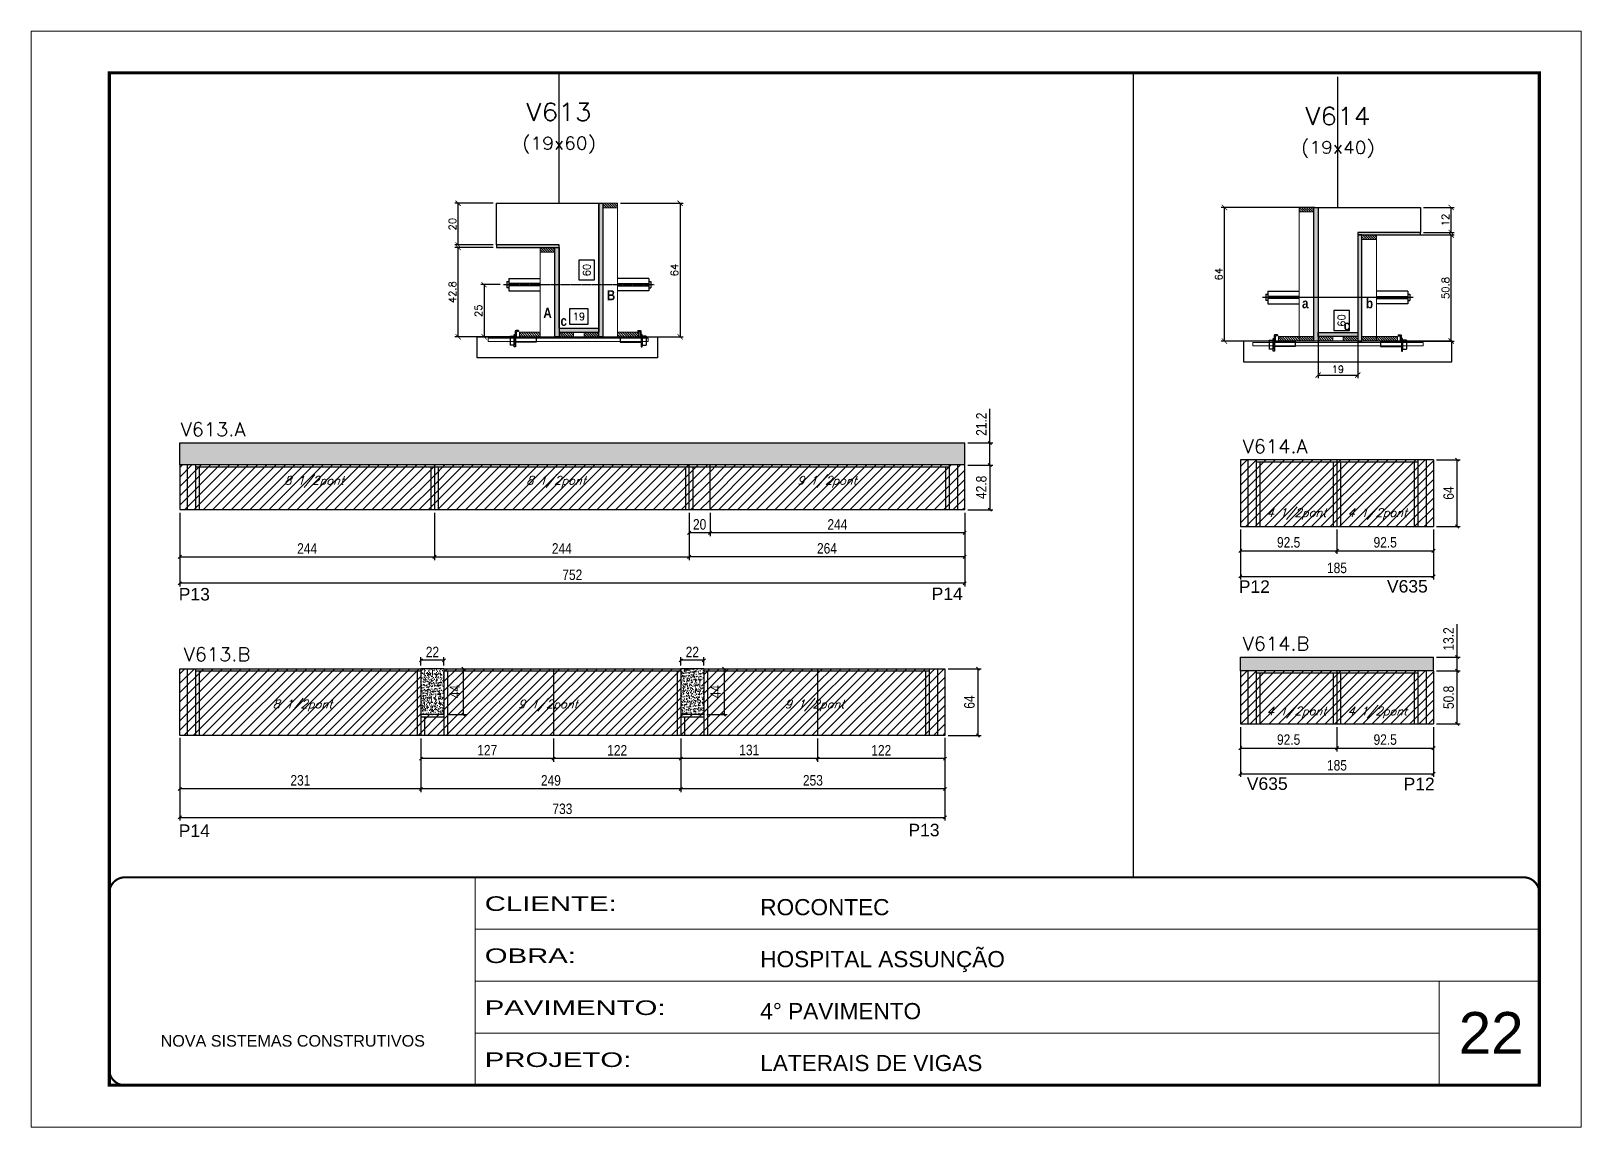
# Model space of a CAD drawing. Extents: x -20960 to -5926, y -2106 to 21915.
# Drawn here: x -10608 to -9123, y 15123 to 16173 of the extents above; entities that cross this region are included whole.
import ezdxf
from ezdxf.enums import TextEntityAlignment as Align

# ---------------------------------------------------------------- set-up
doc = ezdxf.new("R2010")
doc.units = 0
for name, pattern in [('CONTINUO', [0]), ('DASHED', [0.75, 0.5, -0.25]), ('HIDDEN', [0.375, 0.25, -0.125])]:
    doc.linetypes.add(name, pattern=pattern)
for name, color, linetype in [('5', 5, 'Continuous'), ('barrote', 251, 'Continuous'), ('COTA', 241, 'Continuous'), ('Cota Seção (2x)', 4, 'Continuous'), ('detalhes', 4, 'Continuous'), ('Painéis', 200, 'Continuous'), ('presilha', 1, 'Continuous'), ('Reaproveitamento', 251, 'Continuous'), ('SARR_2.2x7', 40, 'Continuous'), ('SARR_3.5x7', 81, 'Continuous'), ('TENSOR', 3, 'Continuous'), ('texto', 7, 'Continuous'), ('Texto de Titulo', 7, 'Continuous'), ('Texto Qtd Sarr', 242, 'Continuous')]:
    doc.layers.add(name, color=color, linetype=linetype)
for name, color, linetype, lineweight in [('CARIMBO', 255, 'Continuous', 9), ('CONCRETO', 251, 'Continuous', 25), ('Folhas', 255, 'Continuous', 9), ('Hachura', 251, 'Continuous', 9), ('Madeira', 126, 'Continuous', 18), ('SARRAFO DE PRESSAO', 251, 'DASHED', 9), ('SCO-___-LAJ', 2, 'Continuous', 0), ('Texto Seção', 7, 'Continuous', 15)]:
    doc.layers.add(name, color=color, linetype=linetype, lineweight=lineweight)
doc.styles.add('ARIAL', font='arial.ttf')
doc.styles.add('COTA TECNICA', font='techl___.ttf', dxfattribs={"height": 10})
doc.styles.add('REGUA-120', font='ROMANS.shx', dxfattribs={"height": 15})
doc.styles.add('Romans', font='romans.shx')
doc.styles.get("Standard").update_dxf_attribs({"font": 'arial.ttf'})
doc.styles.add('TECNICA', font='techb___.ttf', dxfattribs={"height": 10})
doc.styles.add('Tecnologia', font='')
doc.styles.get('Tecnologia').set_extended_font_data('Forgotten Futurist')
doc.dimstyles.new('Cota Seção (2x)', dxfattribs={"dimtxt": 7, "dimasz": 5, "dimexe": 3, "dimexo": 3, "dimgap": 2, "dimtad": 3, "dimdec": 1, "dimlfac": 0.5, "dimzin": 12, "dimdsep": 46, "dimtxsty": 'Romans', "dimblk": 'ARCHTICK', "dimcen": 0, "dimclrd": 4, "dimclre": 4, "dimclrt": 1, "dimadec": 1, "dimazin": 3, "dimtfac": 1, "dimtdec": 1, "dimtmove": 0, "dimatfit": 3, "dimldrblk": 'OBLIQUE', "dimfxl": 1, "dimtolj": 1, "dimtzin": 12, "dimarcsym": 0})
doc.dimstyles.new('Cota Seção interna', dxfattribs={"dimtxt": 7, "dimasz": 6, "dimexe": 0.18, "dimexo": 2, "dimgap": -4, "dimtad": 3, "dimdec": 1, "dimlfac": 0.5, "dimzin": 12, "dimdsep": 46, "dimtxsty": 'Romans', "dimblk": 'ARCHTICK', "dimcen": 0.09, "dimse1": 1, "dimse2": 1, "dimsd1": 1, "dimsd2": 1, "dimclrd": 180, "dimclre": 5, "dimclrt": 1, "dimadec": 0, "dimazin": 3, "dimtfac": 1, "dimtdec": 1, "dimtofl": 0, "dimtmove": 0, "dimatfit": 3, "dimldrblk": 'ARCHTICK', "dimfxl": 1, "dimtolj": 1, "dimtzin": 0, "dimarcsym": 0})
doc.dimstyles.new('PAINEL', dxfattribs={"dimtxt": 10, "dimasz": 3, "dimexe": 3, "dimexo": 3, "dimgap": 3, "dimtad": 1, "dimdec": 1, "dimzin": 12, "dimdsep": 46, "dimtxsty": 'COTA TECNICA', "dimblk1": 'OBLIQUE', "dimblk2": 'OBLIQUE', "dimsah": 1, "dimcen": 0.9, "dimclrd": 4, "dimclre": 4, "dimclrt": 240, "dimadec": 1, "dimazin": 3, "dimtfac": 1, "dimtdec": 1, "dimtmove": 0, "dimatfit": 3, "dimfxl": 1, "dimtolj": 1, "dimtzin": 12, "dimarcsym": 0})
pattern_1 = [(50, (-141909.9797, -16722.163), (5.46554007, -0.47817257), [0.5715, -6.2865]), (355, (-141909.98, -16722.163), (-1.05730264, 5.73170536), [0.4572, -5.02921753]), (100.4514447, (-141909.5243, -16722.2027), (4.40823741, 5.25353256), [0.48570026, -5.34270734]), (46.1842, (-141909.98, -16720.639), (8.13237123, -1.26126984), [0.85725, -9.42975]), (96.6355576, (-141909.302, -16720.744), (7.122124, 7.42278374), [0.7285507, -8.01406824]), (351.184151, (-141909.98, -16720.639), (7.122124, 7.42278374), [0.685799, -7.54379196]), (21, (-141909.2177, -16721.02), (4.54843174, -3.06795595), [0.5715, -6.2865]), (326, (-141909.218, -16721.02), (1.85406085, 5.52563898), [0.4572, -5.0292]), (71.451445, (-141908.8387, -16721.2755), (6.40249258, 2.45768307), [0.48570026, -5.34269813]), (37.5, (-141909.9797, -16722.1629), (0.092658098, 2.536651166), [0, -4.96824, 0, -5.1054, 0, -5.04825]), (7.5, (-141909.9797, -16722.163), (2.004589875, 3.005417245), [0, -2.91084, 0, -4.85394, 0, -1.92405]), (327.5, (-141911.679, -16722.1629), (4.067717855, -0.17186232), [0, -1.905, 0, -5.9436, 0, -7.8867]), (317.5, (-141912.441, -16722.163), (4.44387544, 0.76279473), [0, -2.4765, 0, -3.94716, 0, -5.6007])]
pattern_2 = [(45, (-152925.9765, -17164.6856), (-4.49012806, 4.49012806), [])]
pattern_3 = [(315, (13581.2093, 7645.8717), (1.12253202, 1.12253202), [])]
pattern_4 = [(315, (13581.2093, 7572.2717), (1.12253202, 1.12253202), [])]

msp = doc.modelspace()

# ---------------------------------------------------------------- texts
at = {"layer": '5', "linetype": 'Continuous'}
for s, rotation, p in [('P13', 0.00004, (-10466.95, 15626.93)), ('P14', 0.00004, (-9745.62, 15627.33)), ('P12', 0.00004, (-9451.37, 15634.24)), ('V635', 0.00004, (-9309.44, 15634.54)), ('V635', 359.99996, (-9443.68, 15445.48)), ('P12', 359.99996, (-9293.5, 15445.18)), ('P14', 0.00004, (-10466.95, 15400.39)), ('P13', 0.00004, (-9767.85, 15401))]:
    msp.add_text(s, height=12, rotation=rotation, dxfattribs=at).set_placement(p)
at = {"layer": 'CARIMBO', "style": 'ARIAL'}
msp.add_text('22', height=40, dxfattribs=at).set_placement((-9240.64, 15192.66))
at = {"layer": 'detalhes', "style": 'TECNICA'}
for s, p in [('B', (-10056.76, 15914.55)), ('A', (-10117.59, 15897.71)), ('a', (-9390.72, 15906.85)), ('b', (-9329.48, 15906.84)), ('c', (-10101.21, 15890.01)), ('c', (-9350.81, 15885.75))]:
    msp.add_text(s, height=9.6, dxfattribs=at).set_placement(p)
at = {"layer": 'texto', "color": 2, "char_height": 8, "attachment_point": 5, "style": 'Romans'}
for s, insert in [('{\\Q19;\\C256;8 1/2pont}', (-10337.21, 15740.64)), ('{\\Q19;\\C256;8 1/2pont}', (-10105.4, 15740.64)), ('{\\Q19;\\C256;9 1/2pont}', (-9845.88, 15740.64)), ('{\\Q19;\\C256;4 1/2pont}', (-9396.06, 15709.77)), ('{\\Q19;\\C256;4 1/2pont}', (-9318.56, 15709.77)), ('{\\Q19;\\C256;8 1/2pont}', (-10348.39, 15526.34)), ('{\\Q19;\\C256;9 1/2pont}', (-10113.28, 15526.34)), ('{\\Q19;\\C256;9 1/2pont}', (-9857.81, 15526.34)), ('{\\Q19;\\C256;4 1/2pont}', (-9396.06, 15519.66)), ('{\\Q19;\\C256;4 1/2pont}', (-9318.56, 15519.66))]:
    msp.add_mtext(s, dxfattribs=dict(at, insert=insert))
at = {"layer": 'Texto Seção', "style": 'REGUA-120', "width": 1.05}
for s, p in [('V613.A', (-10465.08, 15784.3)), ('V614.A', (-9447.6, 15768.14)), ('V613.B', (-10462.21, 15568.87)), ('V614.B', (-9447.6, 15579.08))]:
    msp.add_text(s, height=13, dxfattribs=at).set_placement(p)

# ---------------------------------------------------------------- blocks, each defined once
blk = doc.blocks.new('9999999999')
at = {"color": 30, "linetype": 'CONTINUO'}
for p, q in [((98564.6, 34230.2), (98564.6, 34429.4)), ((98564.6, 34379.6), (99584, 34379.6)), ((98564.6, 34329.8), (99488, 34329.8)), ((99584, 34329.8), (99488, 34329.8)), ((99488, 34329.8), (99488, 34230.2)), ((98564.6, 34280), (99488, 34280))]:
    blk.add_line(p, q, dxfattribs=at)
at = {"color": 30, "linetype": 'CONTINUO', "const_width": 2}
blk.add_lwpolyline([(99584, 34230.2), (99584, 34414.4, 0.414214), (99569, 34429.4), (98229, 34429.4, 0.414214), (98214, 34414.4), (98214, 34245.2, 0.414214), (98229, 34230.2), (99584, 34230.2)], format="xyb", dxfattribs=at)
at = {"layer": 'Folhas'}
blk.add_lwpolyline([(98139, 34190.2), (99624, 34190.2), (99624, 35240.2), (98139, 35240.2)], close=True, dxfattribs=at)
at = {"layer": 'Folhas', "color": 30, "const_width": 3}
blk.add_lwpolyline([(98214, 34230.2), (99584, 34230.2), (99584, 35200.2), (98214, 35200.2)], close=True, dxfattribs=at)
at = {"color": 7, "linetype": 'Continuous', "ltscale": 5, "style": 'ARIAL'}
for s, height, p in [('ROCONTEC', 15.48, (98837.7, 34393.1)), ('HOSPITAL ASSUNÇÃO', 15.483, (98837.7, 34343.3)), ('4° PAVIMENTO', 15.483, (98837.7, 34293.5)), ('NOVA SISTEMAS CONSTRUTIVOS', 11.059, (98263.2, 34267.2)), ('LATERAIS DE VIGAS', 15.483, (98837.7, 34243.7))]:
    blk.add_text(s, height=height, dxfattribs=at).set_placement(p)
at = {"layer": 'Folhas', "color": 7, "style": 'Tecnologia', "width": 1.5}
for s, p in [('CLIENTE:', (98573.7, 34397.2)), ('OBRA:', (98573.7, 34347.3)), ('PAVIMENTO:', (98573.7, 34297.5)), ('PROJETO:', (98573.7, 34247.7))]:
    blk.add_text(s, height=14, dxfattribs=at).set_placement(p)
blk = doc.blocks.new('_Oblique')
at = {"color": 0, "linetype": 'ByBlock', "lineweight": -2}
blk.add_line((-0.5, -0.5), (0.5, 0.5), dxfattribs=at)
blk = doc.blocks.new('*D622')
at = {"layer": 'COTA', "color": 4, "linetype": 'ByBlock', "lineweight": -2, "transparency": 16777216}
for p, q in [((-10465.9, 15710.9), (-10465.9, 15665.7)), ((-10221.9, 15710.9), (-10221.9, 15665.7)), ((-10465.9, 15668.7), (-10221.9, 15668.7))]:
    blk.add_line(p, q, dxfattribs=at)
at = {"layer": 'Defpoints', "color": 0, "linetype": 'ByBlock', "transparency": 16777216}
for p in [(-10465.9, 15713.9), (-10221.9, 15713.9), (-10221.9, 15668.7)]:
    blk.add_point(p, dxfattribs=at)
at = {"layer": 'COTA', "color": 4, "linetype": 'ByBlock', "lineweight": -2, "transparency": 16777216, "xscale": 3, "yscale": 3, "zscale": 3, "rotation": 180}
blk.add_blockref('_Oblique', (-10465.9, 15668.7), dxfattribs=at)
at = {"layer": 'COTA', "color": 4, "linetype": 'ByBlock', "lineweight": -2, "transparency": 16777216, "xscale": 3, "yscale": 3, "zscale": 3}
blk.add_blockref('_Oblique', (-10221.9, 15668.7), dxfattribs=at)
at = {"layer": 'COTA', "color": 240, "linetype": 'ByBlock', "transparency": 16777216, "insert": (-10343.9, 15676.8), "char_height": 10, "attachment_point": 5, "style": 'COTA TECNICA'}
blk.add_mtext('\\A1;244', dxfattribs=at)
blk = doc.blocks.new('*D623')
at = {"layer": 'COTA', "color": 4, "linetype": 'ByBlock', "lineweight": -2, "transparency": 16777216}
for p, q in [((-10221.9, 15710.9), (-10221.9, 15665.7)), ((-9977.9, 15710.9), (-9977.9, 15665.7)), ((-10221.9, 15668.7), (-9977.9, 15668.7))]:
    blk.add_line(p, q, dxfattribs=at)
at = {"layer": 'Defpoints', "color": 0, "linetype": 'ByBlock', "transparency": 16777216}
for p in [(-10221.9, 15713.9), (-9977.9, 15713.9), (-9977.9, 15668.7)]:
    blk.add_point(p, dxfattribs=at)
at = {"layer": 'COTA', "color": 4, "linetype": 'ByBlock', "lineweight": -2, "transparency": 16777216, "xscale": 3, "yscale": 3, "zscale": 3, "rotation": 180}
blk.add_blockref('_Oblique', (-10221.9, 15668.7), dxfattribs=at)
at = {"layer": 'COTA', "color": 4, "linetype": 'ByBlock', "lineweight": -2, "transparency": 16777216, "xscale": 3, "yscale": 3, "zscale": 3}
blk.add_blockref('_Oblique', (-9977.9, 15668.7), dxfattribs=at)
at = {"layer": 'COTA', "color": 240, "linetype": 'ByBlock', "transparency": 16777216, "insert": (-10099.9, 15676.8), "char_height": 10, "attachment_point": 5, "style": 'COTA TECNICA'}
blk.add_mtext('\\A1;244', dxfattribs=at)
blk = doc.blocks.new('*D624')
at = {"layer": 'COTA', "color": 4, "linetype": 'ByBlock', "lineweight": -2, "transparency": 16777216}
for p, q in [((-9977.9, 15710.9), (-9977.9, 15665.7)), ((-9713.9, 15710.9), (-9713.9, 15665.7)), ((-9713.9, 15668.7), (-9977.9, 15668.7))]:
    blk.add_line(p, q, dxfattribs=at)
at = {"layer": 'Defpoints', "color": 0, "linetype": 'ByBlock', "transparency": 16777216}
for p in [(-9977.9, 15713.9), (-9713.9, 15713.9), (-9977.9, 15668.7)]:
    blk.add_point(p, dxfattribs=at)
at = {"layer": 'COTA', "color": 4, "linetype": 'ByBlock', "lineweight": -2, "transparency": 16777216, "xscale": 3, "yscale": 3, "zscale": 3, "rotation": 180}
blk.add_blockref('_Oblique', (-9977.9, 15668.7), dxfattribs=at)
at = {"layer": 'COTA', "color": 4, "linetype": 'ByBlock', "lineweight": -2, "transparency": 16777216, "xscale": 3, "yscale": 3, "zscale": 3}
blk.add_blockref('_Oblique', (-9713.9, 15668.7), dxfattribs=at)
at = {"layer": 'COTA', "color": 240, "linetype": 'ByBlock', "transparency": 16777216, "insert": (-9845.9, 15676.8), "char_height": 10, "attachment_point": 5, "style": 'COTA TECNICA'}
blk.add_mtext('\\A1;264', dxfattribs=at)
blk = doc.blocks.new('*D625')
at = {"layer": 'COTA', "color": 4, "linetype": 'ByBlock', "lineweight": -2, "transparency": 16777216}
for p, q in [((-9957.9, 15710.9), (-9957.9, 15688.7)), ((-9713.9, 15710.9), (-9713.9, 15688.7)), ((-9713.9, 15691.7), (-9957.9, 15691.7))]:
    blk.add_line(p, q, dxfattribs=at)
at = {"layer": 'Defpoints', "color": 0, "linetype": 'ByBlock', "transparency": 16777216}
for p in [(-9957.9, 15713.9), (-9713.9, 15713.9), (-9957.9, 15691.7)]:
    blk.add_point(p, dxfattribs=at)
at = {"layer": 'COTA', "color": 4, "linetype": 'ByBlock', "lineweight": -2, "transparency": 16777216, "xscale": 3, "yscale": 3, "zscale": 3, "rotation": 180}
blk.add_blockref('_Oblique', (-9957.9, 15691.7), dxfattribs=at)
at = {"layer": 'COTA', "color": 4, "linetype": 'ByBlock', "lineweight": -2, "transparency": 16777216, "xscale": 3, "yscale": 3, "zscale": 3}
blk.add_blockref('_Oblique', (-9713.9, 15691.7), dxfattribs=at)
at = {"layer": 'COTA', "color": 240, "linetype": 'ByBlock', "transparency": 16777216, "insert": (-9835.9, 15699.8), "char_height": 10, "attachment_point": 5, "style": 'COTA TECNICA'}
blk.add_mtext('\\A1;244', dxfattribs=at)
blk = doc.blocks.new('*D626')
at = {"layer": 'COTA', "color": 4, "linetype": 'ByBlock', "lineweight": -2, "transparency": 16777216}
for p, q in [((-9977.9, 15710.9), (-9977.9, 15688.7)), ((-9957.9, 15710.9), (-9957.9, 15688.7)), ((-9957.9, 15691.7), (-9977.9, 15691.7))]:
    blk.add_line(p, q, dxfattribs=at)
at = {"layer": 'Defpoints', "color": 0, "linetype": 'ByBlock', "transparency": 16777216}
for p in [(-9977.9, 15713.9), (-9957.9, 15713.9), (-9977.9, 15691.7)]:
    blk.add_point(p, dxfattribs=at)
at = {"layer": 'COTA', "color": 4, "linetype": 'ByBlock', "lineweight": -2, "transparency": 16777216, "xscale": 3, "yscale": 3, "zscale": 3, "rotation": 180}
blk.add_blockref('_Oblique', (-9977.9, 15691.7), dxfattribs=at)
at = {"layer": 'COTA', "color": 4, "linetype": 'ByBlock', "lineweight": -2, "transparency": 16777216, "xscale": 3, "yscale": 3, "zscale": 3}
blk.add_blockref('_Oblique', (-9957.9, 15691.7), dxfattribs=at)
at = {"layer": 'COTA', "color": 240, "linetype": 'ByBlock', "transparency": 16777216, "insert": (-9967.9, 15699.8), "char_height": 10, "attachment_point": 5, "style": 'COTA TECNICA'}
blk.add_mtext('\\A1;20', dxfattribs=at)
blk = doc.blocks.new('*D627')
at = {"layer": 'COTA', "color": 4, "linetype": 'ByBlock', "lineweight": -2, "transparency": 16777216}
for p, q in [((-9985.9, 15494.6), (-9985.9, 15443.4)), ((-9732.9, 15494.6), (-9732.9, 15443.4)), ((-9732.9, 15446.4), (-9985.9, 15446.4))]:
    blk.add_line(p, q, dxfattribs=at)
at = {"layer": 'Defpoints', "color": 0, "linetype": 'ByBlock', "transparency": 16777216}
for p in [(-9985.9, 15497.6), (-9732.9, 15497.6), (-9985.9, 15446.4)]:
    blk.add_point(p, dxfattribs=at)
at = {"layer": 'COTA', "color": 4, "linetype": 'ByBlock', "lineweight": -2, "transparency": 16777216, "xscale": 3, "yscale": 3, "zscale": 3, "rotation": 180}
blk.add_blockref('_Oblique', (-9985.9, 15446.4), dxfattribs=at)
at = {"layer": 'COTA', "color": 4, "linetype": 'ByBlock', "lineweight": -2, "transparency": 16777216, "xscale": 3, "yscale": 3, "zscale": 3}
blk.add_blockref('_Oblique', (-9732.9, 15446.4), dxfattribs=at)
at = {"layer": 'COTA', "color": 240, "linetype": 'ByBlock', "transparency": 16777216, "insert": (-9859.4, 15454.6), "char_height": 10, "attachment_point": 5, "style": 'COTA TECNICA'}
blk.add_mtext('\\A1;253', dxfattribs=at)
blk = doc.blocks.new('*D628')
at = {"layer": 'COTA', "color": 4, "linetype": 'ByBlock', "lineweight": -2, "transparency": 16777216}
for p, q in [((-10234.9, 15494.6), (-10234.9, 15443.4)), ((-9985.9, 15494.6), (-9985.9, 15443.4)), ((-9985.9, 15446.4), (-10234.9, 15446.4))]:
    blk.add_line(p, q, dxfattribs=at)
at = {"layer": 'Defpoints', "color": 0, "linetype": 'ByBlock', "transparency": 16777216}
for p in [(-10234.9, 15497.6), (-9985.9, 15497.6), (-10234.9, 15446.4)]:
    blk.add_point(p, dxfattribs=at)
at = {"layer": 'COTA', "color": 4, "linetype": 'ByBlock', "lineweight": -2, "transparency": 16777216, "xscale": 3, "yscale": 3, "zscale": 3, "rotation": 180}
blk.add_blockref('_Oblique', (-10234.9, 15446.4), dxfattribs=at)
at = {"layer": 'COTA', "color": 4, "linetype": 'ByBlock', "lineweight": -2, "transparency": 16777216, "xscale": 3, "yscale": 3, "zscale": 3}
blk.add_blockref('_Oblique', (-9985.9, 15446.4), dxfattribs=at)
at = {"layer": 'COTA', "color": 240, "linetype": 'ByBlock', "transparency": 16777216, "insert": (-10110.4, 15454.5), "char_height": 10, "attachment_point": 5, "style": 'COTA TECNICA'}
blk.add_mtext('\\A1;249', dxfattribs=at)
blk = doc.blocks.new('*D629')
at = {"layer": 'COTA', "color": 4, "linetype": 'ByBlock', "lineweight": -2, "transparency": 16777216}
for p, q in [((-10465.9, 15494.6), (-10465.9, 15443.4)), ((-10234.9, 15494.6), (-10234.9, 15443.4)), ((-10234.9, 15446.4), (-10465.9, 15446.4))]:
    blk.add_line(p, q, dxfattribs=at)
at = {"layer": 'Defpoints', "color": 0, "linetype": 'ByBlock', "transparency": 16777216}
for p in [(-10465.9, 15497.6), (-10234.9, 15497.6), (-10465.9, 15446.4)]:
    blk.add_point(p, dxfattribs=at)
at = {"layer": 'COTA', "color": 4, "linetype": 'ByBlock', "lineweight": -2, "transparency": 16777216, "xscale": 3, "yscale": 3, "zscale": 3, "rotation": 180}
blk.add_blockref('_Oblique', (-10465.9, 15446.4), dxfattribs=at)
at = {"layer": 'COTA', "color": 4, "linetype": 'ByBlock', "lineweight": -2, "transparency": 16777216, "xscale": 3, "yscale": 3, "zscale": 3}
blk.add_blockref('_Oblique', (-10234.9, 15446.4), dxfattribs=at)
at = {"layer": 'COTA', "color": 240, "linetype": 'ByBlock', "transparency": 16777216, "insert": (-10350.4, 15454.6), "char_height": 10, "attachment_point": 5, "style": 'COTA TECNICA'}
blk.add_mtext('\\A1;231', dxfattribs=at)
blk = doc.blocks.new('*D630')
at = {"layer": 'COTA', "color": 4, "linetype": 'ByBlock', "lineweight": -2, "transparency": 16777216}
for p, q in [((-9854.9, 15494.6), (-9854.9, 15472.4)), ((-9732.9, 15494.6), (-9732.9, 15472.4)), ((-9732.9, 15475.4), (-9854.9, 15475.4))]:
    blk.add_line(p, q, dxfattribs=at)
at = {"layer": 'Defpoints', "color": 0, "linetype": 'ByBlock', "transparency": 16777216}
for p in [(-9854.9, 15497.6), (-9732.9, 15497.6), (-9854.9, 15475.4)]:
    blk.add_point(p, dxfattribs=at)
at = {"layer": 'COTA', "color": 4, "linetype": 'ByBlock', "lineweight": -2, "transparency": 16777216, "xscale": 3, "yscale": 3, "zscale": 3, "rotation": 180}
blk.add_blockref('_Oblique', (-9854.9, 15475.4), dxfattribs=at)
at = {"layer": 'COTA', "color": 4, "linetype": 'ByBlock', "lineweight": -2, "transparency": 16777216, "xscale": 3, "yscale": 3, "zscale": 3}
blk.add_blockref('_Oblique', (-9732.9, 15475.4), dxfattribs=at)
at = {"layer": 'COTA', "color": 240, "linetype": 'ByBlock', "transparency": 16777216, "insert": (-9793.9, 15483.4), "char_height": 10, "attachment_point": 5, "style": 'COTA TECNICA'}
blk.add_mtext('\\A1;122', dxfattribs=at)
blk = doc.blocks.new('*D631')
at = {"layer": 'COTA', "color": 4, "linetype": 'ByBlock', "lineweight": -2, "transparency": 16777216}
for p, q in [((-9985.9, 15494.6), (-9985.9, 15472.4)), ((-9854.9, 15494.6), (-9854.9, 15472.4)), ((-9854.9, 15475.4), (-9985.9, 15475.4))]:
    blk.add_line(p, q, dxfattribs=at)
at = {"layer": 'Defpoints', "color": 0, "linetype": 'ByBlock', "transparency": 16777216}
for p in [(-9985.9, 15497.6), (-9854.9, 15497.6), (-9985.9, 15475.4)]:
    blk.add_point(p, dxfattribs=at)
at = {"layer": 'COTA', "color": 4, "linetype": 'ByBlock', "lineweight": -2, "transparency": 16777216, "xscale": 3, "yscale": 3, "zscale": 3, "rotation": 180}
blk.add_blockref('_Oblique', (-9985.9, 15475.4), dxfattribs=at)
at = {"layer": 'COTA', "color": 4, "linetype": 'ByBlock', "lineweight": -2, "transparency": 16777216, "xscale": 3, "yscale": 3, "zscale": 3}
blk.add_blockref('_Oblique', (-9854.9, 15475.4), dxfattribs=at)
at = {"layer": 'COTA', "color": 240, "linetype": 'ByBlock', "transparency": 16777216, "insert": (-9920.4, 15483.6), "char_height": 10, "attachment_point": 5, "style": 'COTA TECNICA'}
blk.add_mtext('\\A1;131', dxfattribs=at)
blk = doc.blocks.new('*D632')
at = {"layer": 'COTA', "color": 4, "linetype": 'ByBlock', "lineweight": -2, "transparency": 16777216}
for p, q in [((-10107.9, 15494.6), (-10107.9, 15472.4)), ((-9985.9, 15494.6), (-9985.9, 15472.4)), ((-9985.9, 15475.4), (-10107.9, 15475.4))]:
    blk.add_line(p, q, dxfattribs=at)
at = {"layer": 'Defpoints', "color": 0, "linetype": 'ByBlock', "transparency": 16777216}
for p in [(-10107.9, 15497.6), (-9985.9, 15497.6), (-10107.9, 15475.4)]:
    blk.add_point(p, dxfattribs=at)
at = {"layer": 'COTA', "color": 4, "linetype": 'ByBlock', "lineweight": -2, "transparency": 16777216, "xscale": 3, "yscale": 3, "zscale": 3, "rotation": 180}
blk.add_blockref('_Oblique', (-10107.9, 15475.4), dxfattribs=at)
at = {"layer": 'COTA', "color": 4, "linetype": 'ByBlock', "lineweight": -2, "transparency": 16777216, "xscale": 3, "yscale": 3, "zscale": 3}
blk.add_blockref('_Oblique', (-9985.9, 15475.4), dxfattribs=at)
at = {"layer": 'COTA', "color": 240, "linetype": 'ByBlock', "transparency": 16777216, "insert": (-10046.9, 15483.4), "char_height": 10, "attachment_point": 5, "style": 'COTA TECNICA'}
blk.add_mtext('\\A1;122', dxfattribs=at)
blk = doc.blocks.new('*D633')
at = {"layer": 'COTA', "color": 4, "linetype": 'ByBlock', "lineweight": -2, "transparency": 16777216}
for p, q in [((-10234.9, 15494.6), (-10234.9, 15472.4)), ((-10107.9, 15494.6), (-10107.9, 15472.4)), ((-10107.9, 15475.4), (-10234.9, 15475.4))]:
    blk.add_line(p, q, dxfattribs=at)
at = {"layer": 'Defpoints', "color": 0, "linetype": 'ByBlock', "transparency": 16777216}
for p in [(-10234.9, 15497.6), (-10107.9, 15497.6), (-10234.9, 15475.4)]:
    blk.add_point(p, dxfattribs=at)
at = {"layer": 'COTA', "color": 4, "linetype": 'ByBlock', "lineweight": -2, "transparency": 16777216, "xscale": 3, "yscale": 3, "zscale": 3, "rotation": 180}
blk.add_blockref('_Oblique', (-10234.9, 15475.4), dxfattribs=at)
at = {"layer": 'COTA', "color": 4, "linetype": 'ByBlock', "lineweight": -2, "transparency": 16777216, "xscale": 3, "yscale": 3, "zscale": 3}
blk.add_blockref('_Oblique', (-10107.9, 15475.4), dxfattribs=at)
at = {"layer": 'COTA', "color": 240, "linetype": 'ByBlock', "transparency": 16777216, "insert": (-10171.4, 15483.5), "char_height": 10, "attachment_point": 5, "style": 'COTA TECNICA'}
blk.add_mtext('\\A1;127', dxfattribs=at)
blk = doc.blocks.new('*D634')
at = {"layer": 'COTA', "color": 4, "linetype": 'ByBlock', "lineweight": -2, "transparency": 16777216}
for p, q in [((-10209.9, 15561.6), (-10191.3, 15561.6)), ((-10194.3, 15561.6), (-10194.3, 15517.6)), ((-10209.9, 15517.6), (-10191.3, 15517.6))]:
    blk.add_line(p, q, dxfattribs=at)
at = {"layer": 'Defpoints', "color": 0, "linetype": 'ByBlock', "transparency": 16777216}
for p in [(-10212.9, 15561.6), (-10212.9, 15517.6), (-10194.3, 15517.6)]:
    blk.add_point(p, dxfattribs=at)
at = {"layer": 'COTA', "color": 4, "linetype": 'ByBlock', "lineweight": -2, "transparency": 16777216, "xscale": 3, "yscale": 3, "zscale": 3}
for p, rotation in [((-10194.3, 15561.6), 90), ((-10194.3, 15517.6), 270)]:
    blk.add_blockref('_Oblique', p, dxfattribs=dict(at, rotation=rotation))
at = {"layer": 'COTA', "color": 240, "linetype": 'ByBlock', "transparency": 16777216, "insert": (-10202.4, 15539.6), "char_height": 10, "attachment_point": 5, "rotation": 90, "style": 'COTA TECNICA'}
blk.add_mtext('\\A1;44', dxfattribs=at)
blk = doc.blocks.new('*D635')
at = {"layer": 'COTA', "color": 4, "linetype": 'ByBlock', "lineweight": -2, "transparency": 16777216}
for p, q in [((-9960.9, 15561.6), (-9941.5, 15561.6)), ((-9944.5, 15561.6), (-9944.5, 15517.6)), ((-9960.9, 15517.6), (-9941.5, 15517.6))]:
    blk.add_line(p, q, dxfattribs=at)
at = {"layer": 'Defpoints', "color": 0, "linetype": 'ByBlock', "transparency": 16777216}
for p in [(-9963.9, 15561.6), (-9963.9, 15517.6), (-9944.5, 15517.6)]:
    blk.add_point(p, dxfattribs=at)
at = {"layer": 'COTA', "color": 4, "linetype": 'ByBlock', "lineweight": -2, "transparency": 16777216, "xscale": 3, "yscale": 3, "zscale": 3}
for p, rotation in [((-9944.5, 15561.6), 90), ((-9944.5, 15517.6), 270)]:
    blk.add_blockref('_Oblique', p, dxfattribs=dict(at, rotation=rotation))
at = {"layer": 'COTA', "color": 240, "linetype": 'ByBlock', "transparency": 16777216, "insert": (-9952.6, 15539.6), "char_height": 10, "attachment_point": 5, "rotation": 90, "style": 'COTA TECNICA'}
blk.add_mtext('\\A1;44', dxfattribs=at)
blk = doc.blocks.new('*D636')
at = {"layer": 'COTA', "color": 4, "linetype": 'ByBlock', "lineweight": -2, "transparency": 16777216}
for p, q in [((-9729.9, 15561.6), (-9698.3, 15561.6)), ((-9701.3, 15561.6), (-9701.3, 15497.6)), ((-9729.9, 15497.6), (-9698.3, 15497.6))]:
    blk.add_line(p, q, dxfattribs=at)
at = {"layer": 'Defpoints', "color": 0, "linetype": 'ByBlock', "transparency": 16777216}
for p in [(-9732.9, 15561.6), (-9732.9, 15497.6), (-9701.3, 15497.6)]:
    blk.add_point(p, dxfattribs=at)
at = {"layer": 'COTA', "color": 4, "linetype": 'ByBlock', "lineweight": -2, "transparency": 16777216, "xscale": 3, "yscale": 3, "zscale": 3}
for p, rotation in [((-9701.3, 15561.6), 90), ((-9701.3, 15497.6), 270)]:
    blk.add_blockref('_Oblique', p, dxfattribs=dict(at, rotation=rotation))
at = {"layer": 'COTA', "color": 240, "linetype": 'ByBlock', "transparency": 16777216, "insert": (-9709.4, 15529.6), "char_height": 10, "attachment_point": 5, "rotation": 90, "style": 'COTA TECNICA'}
blk.add_mtext('\\A1;64', dxfattribs=at)
blk = doc.blocks.new('*D637')
at = {"layer": 'COTA', "color": 4, "linetype": 'ByBlock', "lineweight": -2, "transparency": 16777216}
for p, q in [((-9689.9, 15777.9), (-9689.9, 15810.7)), ((-9710.9, 15777.9), (-9686.9, 15777.9)), ((-9689.9, 15756.7), (-9689.9, 15777.9)), ((-9710.9, 15756.7), (-9686.9, 15756.7))]:
    blk.add_line(p, q, dxfattribs=at)
at = {"layer": 'Defpoints', "color": 0, "linetype": 'ByBlock', "transparency": 16777216}
for p in [(-9713.9, 15777.9), (-9713.9, 15756.7), (-9689.9, 15756.7)]:
    blk.add_point(p, dxfattribs=at)
at = {"layer": 'COTA', "color": 4, "linetype": 'ByBlock', "lineweight": -2, "transparency": 16777216, "xscale": 3, "yscale": 3, "zscale": 3}
for p, rotation in [((-9689.9, 15777.9), 90), ((-9689.9, 15756.7), 270)]:
    blk.add_blockref('_Oblique', p, dxfattribs=dict(at, rotation=rotation))
at = {"layer": 'COTA', "color": 240, "linetype": 'ByBlock', "transparency": 16777216, "insert": (-9698, 15795.8), "char_height": 10, "attachment_point": 5, "rotation": 90, "style": 'COTA TECNICA'}
blk.add_mtext('\\A1;21.2', dxfattribs=at)
blk = doc.blocks.new('*D638')
at = {"layer": 'COTA', "color": 4, "linetype": 'ByBlock', "lineweight": -2, "transparency": 16777216}
for p, q in [((-9710.9, 15756.7), (-9686.9, 15756.7)), ((-9689.9, 15756.7), (-9689.9, 15713.9)), ((-9710.9, 15713.9), (-9686.9, 15713.9))]:
    blk.add_line(p, q, dxfattribs=at)
at = {"layer": 'Defpoints', "color": 0, "linetype": 'ByBlock', "transparency": 16777216}
for p in [(-9713.9, 15756.7), (-9713.9, 15713.9), (-9689.9, 15713.9)]:
    blk.add_point(p, dxfattribs=at)
at = {"layer": 'COTA', "color": 4, "linetype": 'ByBlock', "lineweight": -2, "transparency": 16777216, "xscale": 3, "yscale": 3, "zscale": 3}
for p, rotation in [((-9689.9, 15756.7), 90), ((-9689.9, 15713.9), 270)]:
    blk.add_blockref('_Oblique', p, dxfattribs=dict(at, rotation=rotation))
at = {"layer": 'COTA', "color": 240, "linetype": 'ByBlock', "transparency": 16777216, "insert": (-9698, 15735.3), "char_height": 10, "attachment_point": 5, "rotation": 90, "style": 'COTA TECNICA'}
blk.add_mtext('\\A1;42.8', dxfattribs=at)
blk = doc.blocks.new('titulo1')
at = {"layer": 'Defpoints', "color": 252, "linetype": 'HIDDEN', "ltscale": 2}
blk.add_line((0, 0), (0, 125), dxfattribs=at)
at = {"layer": 'Defpoints', "style": 'Romans', "oblique": 15}
blk.add_attdef('FOLHA', text='', height=10, dxfattribs=at).set_placement((0, 15.6), align=Align.MIDDLE_CENTER)
at = {"layer": 'Texto Qtd Sarr', "color": 3, "style": 'Romans', "oblique": 15}
for tag, height, p in [('TITULO', 17, (0, 71.4)), ('SEÇÃO', 12, (0, 41.5))]:
    blk.add_attdef(tag, text='', height=height, dxfattribs=at).set_placement(p, align=Align.MIDDLE_CENTER)
blk = doc.blocks.new('_ArchTick')
at = {"color": 0, "linetype": 'ByBlock', "const_width": 0.15}
blk.add_lwpolyline([(-0.5, -0.5), (0.5, 0.5)], dxfattribs=at)
blk = doc.blocks.new('*D639')
at = {"layer": 'COTA', "color": 4, "lineweight": -2, "transparency": 16777216}
for p, q in [((-10165.6, 15965.1), (-10202.3, 15965.1)), ((-10199.3, 15879.5), (-10199.3, 15965.1)), ((-10148, 15879.5), (-10202.3, 15879.5))]:
    blk.add_line(p, q, dxfattribs=at)
at = {"layer": 'Defpoints', "color": 0, "transparency": 16777216}
for p in [(-10199.3, 15965.1), (-10162.6, 15965.1), (-10145, 15879.5)]:
    blk.add_point(p, dxfattribs=at)
at = {"layer": 'COTA', "color": 4, "lineweight": -2, "transparency": 16777216, "xscale": 5, "yscale": 5, "zscale": 5}
for p, rotation in [((-10199.3, 15965.1), 90), ((-10199.3, 15879.5), 270)]:
    blk.add_blockref('_ArchTick', p, dxfattribs=dict(at, rotation=rotation))
at = {"layer": 'COTA', "color": 1, "transparency": 16777216, "insert": (-10204.8, 15922.3), "char_height": 7, "attachment_point": 5, "rotation": 90, "style": 'Romans'}
blk.add_mtext('\\A1;42.8', dxfattribs=at)
blk = doc.blocks.new('*D640')
at = {"layer": 'COTA', "color": 4, "lineweight": -2, "transparency": 16777216}
for p, q in [((-10165.6, 16007.5), (-10202.3, 16007.5)), ((-10199.3, 15967.5), (-10199.3, 16007.5)), ((-10165.6, 15967.5), (-10202.3, 15967.5))]:
    blk.add_line(p, q, dxfattribs=at)
at = {"layer": 'Defpoints', "color": 0, "transparency": 16777216}
for p in [(-10199.3, 16007.5), (-10162.6, 16007.5), (-10162.6, 15967.5)]:
    blk.add_point(p, dxfattribs=at)
at = {"layer": 'COTA', "color": 4, "lineweight": -2, "transparency": 16777216, "xscale": 5, "yscale": 5, "zscale": 5}
for p, rotation in [((-10199.3, 16007.5), 90), ((-10199.3, 15967.5), 270)]:
    blk.add_blockref('_ArchTick', p, dxfattribs=dict(at, rotation=rotation))
at = {"layer": 'COTA', "color": 1, "transparency": 16777216, "insert": (-10204.8, 15987.5), "char_height": 7, "attachment_point": 5, "rotation": 90, "style": 'Romans'}
blk.add_mtext('\\A1;20', dxfattribs=at)
blk = doc.blocks.new('*D641')
at = {"layer": 'Cota Seção (2x)', "color": 180, "lineweight": -2, "transparency": 16777216}
for p, q in [((-10068.6, 15953), (-10083.6, 15953)), ((-10083.6, 15953), (-10083.6, 15934)), ((-10068.6, 15934), (-10068.6, 15953)), ((-10083.6, 15934), (-10068.6, 15934))]:
    blk.add_line(p, q, dxfattribs=at)
at = {"layer": 'Defpoints', "color": 0, "transparency": 16777216}
for p in [(-10102.6, 16007.5), (-10064.6, 16007.5), (-10102.6, 15887.5)]:
    blk.add_point(p, dxfattribs=at)
at = {"layer": 'Cota Seção (2x)', "color": 1, "transparency": 16777216, "insert": (-10076.1, 15943.5), "char_height": 7, "attachment_point": 5, "rotation": 90, "style": 'Romans'}
blk.add_mtext('\\A1;60', dxfattribs=at)
blk = doc.blocks.new('PRESILHA METÁLICA 1')
at = {"layer": 'presilha'}
for p, q in [((0, 13), (6, 13)), ((0, 13), (0, 0)), ((6, 0), (0, 0)), ((6, 15.5), (7.5, 15.5)), ((6, -2.5), (6, 15.5)), ((6, 13), (6, 0)), ((7.5, 10.6), (7.5, 19.9)), ((7.5, 15.5), (7.5, -2.5)), ((37.5, 4.1), (7.5, 4.1)), ((12, 21), (8.6, 21)), ((9, 11.6), (9, 18.9)), ((12, 19.5), (9.6, 19.5)), ((37.5, 11), (9.6, 11)), ((12, 21), (12, 19.5)), ((37.5, 11), (37.5, 4.1)), ((7.5, -2.5), (6, -2.5))]:
    blk.add_line(p, q, dxfattribs=at)
for centre, radius, start, end in [((8.6, 19.9), 1.14, 90, 180), ((9.6, 18.9), 0.57, 90, 180), ((9.6, 11.6), 0.57, 180, 270)]:
    blk.add_arc(centre, radius, start, end, dxfattribs=at)
blk = doc.blocks.new('*D642')
at = {"layer": 'Cota Seção (2x)', "color": 180, "lineweight": -2, "transparency": 16777216}
for p, q in [((-10074.6, 15906.5), (-10092.6, 15906.5)), ((-10092.6, 15906.5), (-10092.6, 15891.5)), ((-10074.6, 15891.5), (-10074.6, 15906.5)), ((-10092.6, 15891.5), (-10074.6, 15891.5))]:
    blk.add_line(p, q, dxfattribs=at)
at = {"layer": 'Defpoints', "color": 0, "transparency": 16777216}
for p in [(-10102.6, 15887.5), (-10102.6, 15879.5), (-10064.6, 15879.5)]:
    blk.add_point(p, dxfattribs=at)
at = {"layer": 'Cota Seção (2x)', "color": 1, "transparency": 16777216, "insert": (-10083.6, 15899), "char_height": 7, "attachment_point": 5, "style": 'Romans'}
blk.add_mtext('\\A1;19', dxfattribs=at)
blk = doc.blocks.new('*D643')
at = {"layer": 'COTA', "color": 4, "lineweight": -2, "transparency": 16777216}
for p, q in [((-10043.6, 16007.5), (-9983.6, 16007.5)), ((-9986.6, 16007.5), (-9986.6, 15879.5)), ((-10043.6, 15879.5), (-9983.6, 15879.5))]:
    blk.add_line(p, q, dxfattribs=at)
at = {"layer": 'Defpoints', "color": 0, "transparency": 16777216}
for p in [(-10046.6, 16007.5), (-10046.6, 15879.5), (-9986.6, 15879.5)]:
    blk.add_point(p, dxfattribs=at)
at = {"layer": 'COTA', "color": 4, "lineweight": -2, "transparency": 16777216, "xscale": 5, "yscale": 5, "zscale": 5}
for p, rotation in [((-9986.6, 16007.5), 90), ((-9986.6, 15879.5), 270)]:
    blk.add_blockref('_ArchTick', p, dxfattribs=dict(at, rotation=rotation))
at = {"layer": 'COTA', "color": 1, "transparency": 16777216, "insert": (-9992.1, 15943.5), "char_height": 7, "attachment_point": 5, "rotation": 90, "style": 'Romans'}
blk.add_mtext('\\A1;64', dxfattribs=at)
blk = doc.blocks.new('*D644')
at = {"layer": 'COTA', "color": 4, "lineweight": -2, "transparency": 16777216}
for p, q in [((-10158.9, 15929.5), (-10177.4, 15929.5)), ((-10174.4, 15929.5), (-10174.4, 15879.5)), ((-10158.9, 15879.5), (-10177.4, 15879.5))]:
    blk.add_line(p, q, dxfattribs=at)
at = {"layer": 'Defpoints', "color": 0, "transparency": 16777216}
for p in [(-10155.9, 15929.5), (-10174.4, 15879.5), (-10155.9, 15879.5)]:
    blk.add_point(p, dxfattribs=at)
at = {"layer": 'COTA', "color": 4, "lineweight": -2, "transparency": 16777216, "xscale": 5, "yscale": 5, "zscale": 5}
for p, rotation in [((-10174.4, 15929.5), 90), ((-10174.4, 15879.5), 270)]:
    blk.add_blockref('_ArchTick', p, dxfattribs=dict(at, rotation=rotation))
at = {"layer": 'COTA', "color": 1, "transparency": 16777216, "insert": (-10179.9, 15904.5), "char_height": 7, "attachment_point": 5, "rotation": 90, "style": 'Romans'}
blk.add_mtext('\\A1;25', dxfattribs=at)
blk = doc.blocks.new('*D739')
at = {"layer": 'COTA', "color": 4, "lineweight": -2, "transparency": 16777216}
for p, q in [((-10234.9, 15564.6), (-10234.9, 15572.6)), ((-10212.9, 15569.6), (-10234.9, 15569.6)), ((-10212.9, 15564.6), (-10212.9, 15572.6))]:
    blk.add_line(p, q, dxfattribs=at)
at = {"layer": 'Defpoints', "color": 0, "transparency": 16777216}
for p in [(-10234.9, 15569.6), (-10234.9, 15561.6), (-10212.9, 15561.6)]:
    blk.add_point(p, dxfattribs=at)
at = {"layer": 'COTA', "color": 4, "lineweight": -2, "transparency": 16777216, "xscale": 3, "yscale": 3, "zscale": 3, "rotation": 180}
blk.add_blockref('_Oblique', (-10234.9, 15569.6), dxfattribs=at)
at = {"layer": 'COTA', "color": 4, "lineweight": -2, "transparency": 16777216, "xscale": 3, "yscale": 3, "zscale": 3}
blk.add_blockref('_Oblique', (-10212.9, 15569.6), dxfattribs=at)
at = {"layer": 'COTA', "color": 240, "transparency": 16777216, "insert": (-10223.9, 15577.6), "char_height": 10, "attachment_point": 5, "style": 'COTA TECNICA'}
blk.add_mtext('\\A1;22', dxfattribs=at)
blk = doc.blocks.new('*D740')
at = {"layer": 'COTA', "color": 4, "lineweight": -2, "transparency": 16777216}
for p, q in [((-9985.9, 15564.6), (-9985.9, 15572.6)), ((-9963.9, 15569.6), (-9985.9, 15569.6)), ((-9963.9, 15564.6), (-9963.9, 15572.6))]:
    blk.add_line(p, q, dxfattribs=at)
at = {"layer": 'Defpoints', "color": 0, "transparency": 16777216}
for p in [(-9985.9, 15569.6), (-9985.9, 15561.6), (-9963.9, 15561.6)]:
    blk.add_point(p, dxfattribs=at)
at = {"layer": 'COTA', "color": 4, "lineweight": -2, "transparency": 16777216, "xscale": 3, "yscale": 3, "zscale": 3, "rotation": 180}
blk.add_blockref('_Oblique', (-9985.9, 15569.6), dxfattribs=at)
at = {"layer": 'COTA', "color": 4, "lineweight": -2, "transparency": 16777216, "xscale": 3, "yscale": 3, "zscale": 3}
blk.add_blockref('_Oblique', (-9963.9, 15569.6), dxfattribs=at)
at = {"layer": 'COTA', "color": 240, "transparency": 16777216, "insert": (-9974.9, 15577.6), "char_height": 10, "attachment_point": 5, "style": 'COTA TECNICA'}
blk.add_mtext('\\A1;22', dxfattribs=at)
blk = doc.blocks.new('*D741')
at = {"layer": 'COTA', "color": 4, "lineweight": -2, "ltscale": 25, "transparency": 16777216}
for p, q in [((-10465.9, 15710.9), (-10465.9, 15640.4)), ((-9713.9, 15710.9), (-9713.9, 15640.4)), ((-9713.9, 15643.4), (-10465.9, 15643.4))]:
    blk.add_line(p, q, dxfattribs=at)
at = {"layer": 'Defpoints', "color": 0, "ltscale": 25, "transparency": 16777216}
for p in [(-10465.9, 15713.9), (-9713.9, 15713.9), (-10465.9, 15643.4)]:
    blk.add_point(p, dxfattribs=at)
at = {"layer": 'COTA', "color": 4, "lineweight": -2, "ltscale": 25, "transparency": 16777216, "xscale": 3, "yscale": 3, "zscale": 3, "rotation": 180}
blk.add_blockref('_Oblique', (-10465.9, 15643.4), dxfattribs=at)
at = {"layer": 'COTA', "color": 4, "lineweight": -2, "ltscale": 25, "transparency": 16777216, "xscale": 3, "yscale": 3, "zscale": 3}
blk.add_blockref('_Oblique', (-9713.9, 15643.4), dxfattribs=at)
at = {"layer": 'COTA', "color": 240, "ltscale": 25, "transparency": 16777216, "insert": (-10089.9, 15651.5), "char_height": 10, "attachment_point": 5, "style": 'COTA TECNICA'}
blk.add_mtext('\\A1;752', dxfattribs=at)
blk = doc.blocks.new('*D742')
at = {"layer": 'COTA', "color": 4, "lineweight": -2, "ltscale": 25, "transparency": 16777216}
for p, q in [((-10465.9, 15495.4), (-10465.9, 15416.1)), ((-9732.9, 15495.4), (-9732.9, 15416.1)), ((-10465.9, 15419.1), (-9732.9, 15419.1))]:
    blk.add_line(p, q, dxfattribs=at)
at = {"layer": 'Defpoints', "color": 0, "ltscale": 25, "transparency": 16777216}
for p in [(-10465.9, 15498.4), (-9732.9, 15498.4), (-9732.9, 15419.1)]:
    blk.add_point(p, dxfattribs=at)
at = {"layer": 'COTA', "color": 4, "lineweight": -2, "ltscale": 25, "transparency": 16777216, "xscale": 3, "yscale": 3, "zscale": 3, "rotation": 180}
blk.add_blockref('_Oblique', (-10465.9, 15419.1), dxfattribs=at)
at = {"layer": 'COTA', "color": 4, "lineweight": -2, "ltscale": 25, "transparency": 16777216, "xscale": 3, "yscale": 3, "zscale": 3}
blk.add_blockref('_Oblique', (-9732.9, 15419.1), dxfattribs=at)
at = {"layer": 'COTA', "color": 240, "ltscale": 25, "transparency": 16777216, "insert": (-10099.4, 15427.3), "char_height": 10, "attachment_point": 5, "style": 'COTA TECNICA'}
blk.add_mtext('\\A1;733', dxfattribs=at)
blk = doc.blocks.new('*D677')
at = {"layer": 'COTA', "color": 4, "lineweight": -2, "transparency": 16777216}
for p, q in [((-9378.4, 16003.5), (-9468.1, 16003.5)), ((-9465.1, 15875.5), (-9465.1, 16003.5)), ((-9416.4, 15875.5), (-9468.1, 15875.5))]:
    blk.add_line(p, q, dxfattribs=at)
at = {"layer": 'Defpoints', "color": 0, "transparency": 16777216}
for p in [(-9465.1, 16003.5), (-9375.4, 16003.5), (-9413.4, 15875.5)]:
    blk.add_point(p, dxfattribs=at)
at = {"layer": 'COTA', "color": 4, "lineweight": -2, "transparency": 16777216, "xscale": 5, "yscale": 5, "zscale": 5}
for p, rotation in [((-9465.1, 16003.5), 90), ((-9465.1, 15875.5), 270)]:
    blk.add_blockref('_ArchTick', p, dxfattribs=dict(at, rotation=rotation))
at = {"layer": 'COTA', "color": 1, "transparency": 16777216, "insert": (-9470.6, 15939.5), "char_height": 7, "attachment_point": 5, "rotation": 90, "style": 'Romans'}
blk.add_mtext('\\A1;64', dxfattribs=at)
blk = doc.blocks.new('*D678')
at = {"layer": 'COTA', "color": 4, "lineweight": -2, "transparency": 16777216}
for p, q in [((-9316.4, 15977.1), (-9244.9, 15977.1)), ((-9247.9, 15875.5), (-9247.9, 15977.1)), ((-9296.4, 15875.5), (-9244.9, 15875.5))]:
    blk.add_line(p, q, dxfattribs=at)
at = {"layer": 'Defpoints', "color": 0, "transparency": 16777216}
for p in [(-9319.4, 15977.1), (-9247.9, 15977.1), (-9299.4, 15875.5)]:
    blk.add_point(p, dxfattribs=at)
at = {"layer": 'COTA', "color": 4, "lineweight": -2, "transparency": 16777216, "xscale": 5, "yscale": 5, "zscale": 5}
for p, rotation in [((-9247.9, 15977.1), 90), ((-9247.9, 15875.5), 270)]:
    blk.add_blockref('_ArchTick', p, dxfattribs=dict(at, rotation=rotation))
at = {"layer": 'COTA', "color": 1, "transparency": 16777216, "insert": (-9253.4, 15926.3), "char_height": 7, "attachment_point": 5, "rotation": 90, "style": 'Romans'}
blk.add_mtext('\\A1;50.8', dxfattribs=at)
blk = doc.blocks.new('*D679')
at = {"layer": 'Cota Seção (2x)', "color": 180, "lineweight": -2, "transparency": 16777216}
for p, q in [((-9345.4, 15904.6), (-9360.4, 15904.6)), ((-9360.4, 15904.6), (-9360.4, 15885.6)), ((-9345.4, 15885.6), (-9345.4, 15904.6)), ((-9360.4, 15885.6), (-9345.4, 15885.6))]:
    blk.add_line(p, q, dxfattribs=at)
at = {"layer": 'Defpoints', "color": 0, "transparency": 16777216}
for p in [(-9341.4, 16003.5), (-9337.4, 16003.5), (-9337.4, 15883.5)]:
    blk.add_point(p, dxfattribs=at)
at = {"layer": 'Cota Seção (2x)', "color": 1, "transparency": 16777216, "insert": (-9352.9, 15895.1), "char_height": 7, "attachment_point": 5, "rotation": 90, "style": 'Romans'}
blk.add_mtext('\\A1;60', dxfattribs=at)
blk = doc.blocks.new('*D680')
at = {"layer": 'COTA', "color": 4, "lineweight": -2, "transparency": 16777216}
for p, q in [((-9375.4, 15876.9), (-9375.4, 15839.9)), ((-9337.4, 15876.9), (-9337.4, 15839.9)), ((-9375.4, 15842.9), (-9337.4, 15842.9))]:
    blk.add_line(p, q, dxfattribs=at)
at = {"layer": 'Defpoints', "color": 0, "transparency": 16777216}
for p in [(-9375.4, 15879.9), (-9337.4, 15879.9), (-9337.4, 15842.9)]:
    blk.add_point(p, dxfattribs=at)
at = {"layer": 'COTA', "color": 4, "lineweight": -2, "transparency": 16777216, "xscale": 5, "yscale": 5, "zscale": 5, "rotation": 180}
blk.add_blockref('_ArchTick', (-9375.4, 15842.9), dxfattribs=at)
at = {"layer": 'COTA', "color": 4, "lineweight": -2, "transparency": 16777216, "xscale": 5, "yscale": 5, "zscale": 5}
blk.add_blockref('_ArchTick', (-9337.4, 15842.9), dxfattribs=at)
at = {"layer": 'COTA', "color": 1, "transparency": 16777216, "insert": (-9356.4, 15848.4), "char_height": 7, "attachment_point": 5, "style": 'Romans'}
blk.add_mtext('\\A1;19', dxfattribs=at)
blk = doc.blocks.new('*D681')
at = {"layer": 'COTA', "color": 4, "linetype": 'ByBlock', "lineweight": -2, "transparency": 16777216}
for p, q in [((-9261.8, 15761.8), (-9239.2, 15761.8)), ((-9242.2, 15697.8), (-9242.2, 15761.8)), ((-9261.8, 15697.8), (-9239.2, 15697.8))]:
    blk.add_line(p, q, dxfattribs=at)
at = {"layer": 'Defpoints', "color": 0, "linetype": 'ByBlock', "transparency": 16777216}
for p in [(-9264.8, 15761.8), (-9242.2, 15761.8), (-9264.8, 15697.8)]:
    blk.add_point(p, dxfattribs=at)
at = {"layer": 'COTA', "color": 4, "linetype": 'ByBlock', "lineweight": -2, "transparency": 16777216, "xscale": 3, "yscale": 3, "zscale": 3}
for p, rotation in [((-9242.2, 15761.8), 90), ((-9242.2, 15697.8), 270)]:
    blk.add_blockref('_Oblique', p, dxfattribs=dict(at, rotation=rotation))
at = {"layer": 'COTA', "color": 240, "linetype": 'ByBlock', "transparency": 16777216, "insert": (-9250.3, 15729.8), "char_height": 10, "attachment_point": 5, "rotation": 90, "style": 'COTA TECNICA'}
blk.add_mtext('\\A1;64', dxfattribs=at)
blk = doc.blocks.new('*D746')
at = {"layer": 'COTA', "color": 4, "lineweight": -2, "transparency": 16777216}
for p, q in [((-9449.8, 15694.8), (-9449.8, 15671.5)), ((-9357.3, 15694.8), (-9357.3, 15671.5)), ((-9449.8, 15674.5), (-9357.3, 15674.5))]:
    blk.add_line(p, q, dxfattribs=at)
at = {"layer": 'Defpoints', "color": 0, "transparency": 16777216}
for p in [(-9449.8, 15697.8), (-9357.3, 15697.8), (-9357.3, 15674.5)]:
    blk.add_point(p, dxfattribs=at)
at = {"layer": 'COTA', "color": 4, "lineweight": -2, "transparency": 16777216, "xscale": 3, "yscale": 3, "zscale": 3, "rotation": 180}
blk.add_blockref('_Oblique', (-9449.8, 15674.5), dxfattribs=at)
at = {"layer": 'COTA', "color": 4, "lineweight": -2, "transparency": 16777216, "xscale": 3, "yscale": 3, "zscale": 3}
blk.add_blockref('_Oblique', (-9357.3, 15674.5), dxfattribs=at)
at = {"layer": 'COTA', "color": 240, "transparency": 16777216, "insert": (-9403.6, 15682.6), "char_height": 10, "attachment_point": 5, "style": 'COTA TECNICA'}
blk.add_mtext('\\A1;92.5', dxfattribs=at)
blk = doc.blocks.new('*D747')
at = {"layer": 'COTA', "color": 4, "lineweight": -2, "transparency": 16777216}
for p, q in [((-9357.3, 15694.8), (-9357.3, 15671.5)), ((-9264.8, 15694.8), (-9264.8, 15671.5)), ((-9357.3, 15674.5), (-9264.8, 15674.5))]:
    blk.add_line(p, q, dxfattribs=at)
at = {"layer": 'Defpoints', "color": 0, "transparency": 16777216}
for p in [(-9357.3, 15697.8), (-9264.8, 15697.8), (-9264.8, 15674.5)]:
    blk.add_point(p, dxfattribs=at)
at = {"layer": 'COTA', "color": 4, "lineweight": -2, "transparency": 16777216, "xscale": 3, "yscale": 3, "zscale": 3, "rotation": 180}
blk.add_blockref('_Oblique', (-9357.3, 15674.5), dxfattribs=at)
at = {"layer": 'COTA', "color": 4, "lineweight": -2, "transparency": 16777216, "xscale": 3, "yscale": 3, "zscale": 3}
blk.add_blockref('_Oblique', (-9264.8, 15674.5), dxfattribs=at)
at = {"layer": 'COTA', "color": 240, "transparency": 16777216, "insert": (-9311.1, 15682.6), "char_height": 10, "attachment_point": 5, "style": 'COTA TECNICA'}
blk.add_mtext('\\A1;92.5', dxfattribs=at)
blk = doc.blocks.new('*D748')
at = {"layer": 'COTA', "color": 4, "lineweight": -2, "ltscale": 25, "transparency": 16777216}
for p, q in [((-9449.8, 15694.8), (-9449.8, 15647)), ((-9264.8, 15694.8), (-9264.8, 15647)), ((-9449.8, 15650), (-9264.8, 15650))]:
    blk.add_line(p, q, dxfattribs=at)
at = {"layer": 'Defpoints', "color": 0, "ltscale": 25, "transparency": 16777216}
for p in [(-9449.8, 15697.8), (-9264.8, 15697.8), (-9264.8, 15650)]:
    blk.add_point(p, dxfattribs=at)
at = {"layer": 'COTA', "color": 4, "lineweight": -2, "ltscale": 25, "transparency": 16777216, "xscale": 3, "yscale": 3, "zscale": 3, "rotation": 180}
blk.add_blockref('_Oblique', (-9449.8, 15650), dxfattribs=at)
at = {"layer": 'COTA', "color": 4, "lineweight": -2, "ltscale": 25, "transparency": 16777216, "xscale": 3, "yscale": 3, "zscale": 3}
blk.add_blockref('_Oblique', (-9264.8, 15650), dxfattribs=at)
at = {"layer": 'COTA', "color": 240, "ltscale": 25, "transparency": 16777216, "insert": (-9357.3, 15658.1), "char_height": 10, "attachment_point": 5, "style": 'COTA TECNICA'}
blk.add_mtext('\\A1;185', dxfattribs=at)
blk = doc.blocks.new('*D682')
at = {"layer": 'COTA', "color": 4, "linetype": 'ByBlock', "lineweight": -2, "transparency": 16777216}
for p, q in [((-9261.8, 15559.5), (-9239.2, 15559.5)), ((-9242.2, 15508.7), (-9242.2, 15559.5)), ((-9261.8, 15508.7), (-9239.2, 15508.7))]:
    blk.add_line(p, q, dxfattribs=at)
at = {"layer": 'Defpoints', "color": 0, "linetype": 'ByBlock', "transparency": 16777216}
for p in [(-9264.8, 15559.5), (-9242.2, 15559.5), (-9264.8, 15508.7)]:
    blk.add_point(p, dxfattribs=at)
at = {"layer": 'COTA', "color": 4, "linetype": 'ByBlock', "lineweight": -2, "transparency": 16777216, "xscale": 3, "yscale": 3, "zscale": 3}
for p, rotation in [((-9242.2, 15559.5), 90), ((-9242.2, 15508.7), 270)]:
    blk.add_blockref('_Oblique', p, dxfattribs=dict(at, rotation=rotation))
at = {"layer": 'COTA', "color": 240, "linetype": 'ByBlock', "transparency": 16777216, "insert": (-9250.3, 15534.1), "char_height": 10, "attachment_point": 5, "rotation": 90, "style": 'COTA TECNICA'}
blk.add_mtext('\\A1;50.8', dxfattribs=at)
blk = doc.blocks.new('*D749')
at = {"layer": 'COTA', "color": 4, "lineweight": -2, "transparency": 16777216}
for p, q in [((-9449.8, 15505.7), (-9449.8, 15482.4)), ((-9357.3, 15505.7), (-9357.3, 15482.4)), ((-9449.8, 15485.4), (-9357.3, 15485.4))]:
    blk.add_line(p, q, dxfattribs=at)
at = {"layer": 'Defpoints', "color": 0, "transparency": 16777216}
for p in [(-9449.8, 15508.7), (-9357.3, 15508.7), (-9357.3, 15485.4)]:
    blk.add_point(p, dxfattribs=at)
at = {"layer": 'COTA', "color": 4, "lineweight": -2, "transparency": 16777216, "xscale": 3, "yscale": 3, "zscale": 3, "rotation": 180}
blk.add_blockref('_Oblique', (-9449.8, 15485.4), dxfattribs=at)
at = {"layer": 'COTA', "color": 4, "lineweight": -2, "transparency": 16777216, "xscale": 3, "yscale": 3, "zscale": 3}
blk.add_blockref('_Oblique', (-9357.3, 15485.4), dxfattribs=at)
at = {"layer": 'COTA', "color": 240, "transparency": 16777216, "insert": (-9403.6, 15493.6), "char_height": 10, "attachment_point": 5, "style": 'COTA TECNICA'}
blk.add_mtext('\\A1;92.5', dxfattribs=at)
blk = doc.blocks.new('*D750')
at = {"layer": 'COTA', "color": 4, "lineweight": -2, "transparency": 16777216}
for p, q in [((-9357.3, 15505.7), (-9357.3, 15482.4)), ((-9264.8, 15505.7), (-9264.8, 15482.4)), ((-9357.3, 15485.4), (-9264.8, 15485.4))]:
    blk.add_line(p, q, dxfattribs=at)
at = {"layer": 'Defpoints', "color": 0, "transparency": 16777216}
for p in [(-9357.3, 15508.7), (-9264.8, 15508.7), (-9264.8, 15485.4)]:
    blk.add_point(p, dxfattribs=at)
at = {"layer": 'COTA', "color": 4, "lineweight": -2, "transparency": 16777216, "xscale": 3, "yscale": 3, "zscale": 3, "rotation": 180}
blk.add_blockref('_Oblique', (-9357.3, 15485.4), dxfattribs=at)
at = {"layer": 'COTA', "color": 4, "lineweight": -2, "transparency": 16777216, "xscale": 3, "yscale": 3, "zscale": 3}
blk.add_blockref('_Oblique', (-9264.8, 15485.4), dxfattribs=at)
at = {"layer": 'COTA', "color": 240, "transparency": 16777216, "insert": (-9311.1, 15493.6), "char_height": 10, "attachment_point": 5, "style": 'COTA TECNICA'}
blk.add_mtext('\\A1;92.5', dxfattribs=at)
blk = doc.blocks.new('*D751')
at = {"layer": 'COTA', "color": 4, "lineweight": -2, "ltscale": 25, "transparency": 16777216}
for p, q in [((-9449.8, 15505.7), (-9449.8, 15457.9)), ((-9264.8, 15505.7), (-9264.8, 15457.9)), ((-9449.8, 15460.9), (-9264.8, 15460.9))]:
    blk.add_line(p, q, dxfattribs=at)
at = {"layer": 'Defpoints', "color": 0, "ltscale": 25, "transparency": 16777216}
for p in [(-9449.8, 15508.7), (-9264.8, 15508.7), (-9264.8, 15460.9)]:
    blk.add_point(p, dxfattribs=at)
at = {"layer": 'COTA', "color": 4, "lineweight": -2, "ltscale": 25, "transparency": 16777216, "xscale": 3, "yscale": 3, "zscale": 3, "rotation": 180}
blk.add_blockref('_Oblique', (-9449.8, 15460.9), dxfattribs=at)
at = {"layer": 'COTA', "color": 4, "lineweight": -2, "ltscale": 25, "transparency": 16777216, "xscale": 3, "yscale": 3, "zscale": 3}
blk.add_blockref('_Oblique', (-9264.8, 15460.9), dxfattribs=at)
at = {"layer": 'COTA', "color": 240, "ltscale": 25, "transparency": 16777216, "insert": (-9357.3, 15469), "char_height": 10, "attachment_point": 5, "style": 'COTA TECNICA'}
blk.add_mtext('\\A1;185', dxfattribs=at)
blk = doc.blocks.new('*D752')
at = {"layer": 'COTA', "color": 4, "lineweight": -2, "ltscale": 25, "transparency": 16777216}
for p, q in [((-9242.2, 15572.7), (-9242.2, 15604.4)), ((-9261.8, 15572.7), (-9239.2, 15572.7)), ((-9242.2, 15559.5), (-9242.2, 15572.7)), ((-9261.8, 15559.5), (-9239.2, 15559.5))]:
    blk.add_line(p, q, dxfattribs=at)
at = {"layer": 'Defpoints', "color": 0, "ltscale": 25, "transparency": 16777216}
for p in [(-9264.8, 15572.7), (-9242.2, 15572.7), (-9264.8, 15559.5)]:
    blk.add_point(p, dxfattribs=at)
at = {"layer": 'COTA', "color": 4, "lineweight": -2, "ltscale": 25, "transparency": 16777216, "xscale": 3, "yscale": 3, "zscale": 3}
for p, rotation in [((-9242.2, 15572.7), 90), ((-9242.2, 15559.5), 270)]:
    blk.add_blockref('_Oblique', p, dxfattribs=dict(at, rotation=rotation))
at = {"layer": 'COTA', "color": 240, "ltscale": 25, "transparency": 16777216, "insert": (-9250.4, 15590.1), "char_height": 10, "attachment_point": 5, "rotation": 90, "style": 'COTA TECNICA'}
blk.add_mtext('\\A1;13.2', dxfattribs=at)
blk = doc.blocks.new('*D753')
at = {"layer": 'COTA', "color": 4, "lineweight": -2, "transparency": 16777216}
for p, q in [((-9274.4, 16003.5), (-9244.9, 16003.5)), ((-9247.9, 15979.5), (-9247.9, 16003.5)), ((-9274.4, 15979.5), (-9244.9, 15979.5))]:
    blk.add_line(p, q, dxfattribs=at)
at = {"layer": 'Defpoints', "color": 0, "transparency": 16777216}
for p in [(-9277.4, 16003.5), (-9247.9, 16003.5), (-9277.4, 15979.5)]:
    blk.add_point(p, dxfattribs=at)
at = {"layer": 'COTA', "color": 4, "lineweight": -2, "transparency": 16777216, "xscale": 5, "yscale": 5, "zscale": 5}
for p, rotation in [((-9247.9, 16003.5), 90), ((-9247.9, 15979.5), 270)]:
    blk.add_blockref('_ArchTick', p, dxfattribs=dict(at, rotation=rotation))
at = {"layer": 'COTA', "color": 1, "transparency": 16777216, "insert": (-9253.4, 15991.5), "char_height": 7, "attachment_point": 5, "rotation": 90, "style": 'Romans'}
blk.add_mtext('\\A1;12', dxfattribs=at)

# ---------------------------------------------------------------- dimensions: what is measured, and where the dimension line sits
at = {"layer": 'COTA'}
for base, p1, p2, picture, middle in [((-10199.31, 16007.52), (-10162.59, 15967.52), (-10162.59, 16007.52), '*D640', (-10204.81, 15987.52)), ((-9986.62, 15879.52), (-10046.59, 16007.52), (-10046.59, 15879.52), '*D643', (-9992.12, 15943.52)), ((-9465.06, 16003.52), (-9413.41, 15875.52), (-9375.41, 16003.52), '*D677', (-9470.56, 15939.52)), ((-9247.94, 16003.52), (-9277.41, 15979.52), (-9277.41, 16003.52), '*D753', (-9253.44, 15991.52)), ((-9247.94, 15977.12), (-9299.41, 15875.52), (-9319.42, 15977.12), '*D678', (-9253.44, 15926.32)), ((-10199.31, 15965.12), (-10144.99, 15879.52), (-10162.59, 15965.12), '*D639', (-10204.81, 15922.32)), ((-10174.45, 15879.52), (-10155.89, 15929.49), (-10155.89, 15879.52), '*D644', (-10179.95, 15904.5))]:
    dim = msp.add_linear_dim(base=base, p1=p1, p2=p2, angle=90, dimstyle='Cota Seção (2x)', dxfattribs=at)
    dim.commit()
    dim.dimension.update_dxf_attribs({"geometry": picture, "text_midpoint": middle})
for base, p1, p2, dimstyle, picture, middle in [((-9337.41, 15842.89), (-9375.41, 15879.92), (-9337.41, 15879.92), 'Cota Seção (2x)', '*D680', (-9356.41, 15848.39)), ((-9357.31, 15674.49), (-9449.81, 15697.77), (-9357.31, 15697.77), 'PAINEL', '*D746', (-9403.56, 15682.63)), ((-9264.81, 15674.49), (-9357.31, 15697.77), (-9264.81, 15697.77), 'PAINEL', '*D747', (-9311.06, 15682.63)), ((-10234.93, 15569.56), (-10212.93, 15561.58), (-10234.93, 15561.58), 'PAINEL', '*D739', (-10223.93, 15577.56)), ((-9985.93, 15569.56), (-9963.93, 15561.58), (-9985.93, 15561.58), 'PAINEL', '*D740', (-9974.93, 15577.56)), ((-9357.31, 15485.43), (-9449.81, 15508.71), (-9357.31, 15508.71), 'PAINEL', '*D749', (-9403.56, 15493.57)), ((-9264.81, 15485.43), (-9357.31, 15508.71), (-9264.81, 15508.71), 'PAINEL', '*D750', (-9311.06, 15493.57))]:
    dim = msp.add_linear_dim(base=base, p1=p1, p2=p2, dimstyle=dimstyle, dxfattribs=at)
    dim.commit()
    dim.dimension.update_dxf_attribs({"geometry": picture, "text_midpoint": middle})
at = {"layer": 'COTA', "linetype": 'ByBlock'}
for base, p1, p2, picture, middle in [((-9689.94, 15756.75), (-9713.93, 15777.95), (-9713.93, 15756.75), '*D637', (-9689.94, 15795.81)), ((-9242.19, 15559.51), (-9264.81, 15508.71), (-9264.81, 15559.51), '*D682', (-9242.19, 15534.11))]:
    dim = msp.add_linear_dim(base=base, p1=p1, p2=p2, angle=90, dimstyle='PAINEL', dxfattribs=at)
    dim.commit()
    dim.dimension.update_dxf_attribs({"geometry": picture, "text_midpoint": middle, "dimtype": 160})
for base, p1, p2, angle, picture, middle in [((-9689.94, 15713.95), (-9713.93, 15756.75), (-9713.93, 15713.95), 90, '*D638', (-9698.03, 15735.35)), ((-9242.19, 15761.77), (-9264.81, 15697.77), (-9264.81, 15761.77), 90, '*D681', (-9250.29, 15729.77)), ((-10194.34, 15517.58), (-10212.93, 15561.58), (-10212.93, 15517.58), 90, '*D634', (-10202.41, 15539.58)), ((-9944.5, 15517.58), (-9963.93, 15561.58), (-9963.93, 15517.58), 90, '*D635', (-9952.57, 15539.58)), ((-9701.29, 15497.58), (-9732.93, 15561.58), (-9732.93, 15497.58), 90, '*D636', (-9709.39, 15529.58)), ((-10465.93, 15446.36), (-10234.93, 15497.58), (-10465.93, 15497.58), 180, '*D629', (-10350.43, 15454.58)), ((-10234.93, 15446.36), (-9985.93, 15497.58), (-10234.93, 15497.58), 180, '*D628', (-10110.43, 15454.46)), ((-10234.93, 15475.39), (-10107.93, 15497.58), (-10234.93, 15497.58), 180, '*D633', (-10171.43, 15483.46)), ((-10107.93, 15475.39), (-9985.93, 15497.58), (-10107.93, 15497.58), 180, '*D632', (-10046.93, 15483.45)), ((-9985.93, 15446.36), (-9732.93, 15497.58), (-9985.93, 15497.58), 180, '*D627', (-9859.43, 15454.58)), ((-9985.93, 15475.39), (-9854.93, 15497.58), (-9985.93, 15497.58), 180, '*D631', (-9920.43, 15483.61)), ((-9854.93, 15475.39), (-9732.93, 15497.58), (-9854.93, 15497.58), 180, '*D630', (-9793.93, 15483.45))]:
    dim = msp.add_linear_dim(base=base, p1=p1, p2=p2, angle=angle, dimstyle='PAINEL', dxfattribs=at)
    dim.commit()
    dim.dimension.update_dxf_attribs({"geometry": picture, "text_midpoint": middle})
for base, p1, p2, picture, middle in [((-10221.93, 15668.72), (-10465.93, 15713.95), (-10221.93, 15713.95), '*D622', (-10343.93, 15676.8)), ((-9977.93, 15668.72), (-10221.93, 15713.95), (-9977.93, 15713.95), '*D623', (-10099.93, 15676.8)), ((-9977.93, 15668.72), (-9713.93, 15713.95), (-9977.93, 15713.95), '*D624', (-9845.93, 15676.83)), ((-9957.93, 15691.73), (-9713.93, 15713.95), (-9957.93, 15713.95), '*D625', (-9835.93, 15699.8))]:
    dim = msp.add_linear_dim(base=base, p1=p1, p2=p2, dimstyle='PAINEL', dxfattribs=at)
    dim.commit()
    dim.dimension.update_dxf_attribs({"geometry": picture, "text_midpoint": middle})
at = {"layer": 'COTA', "ltscale": 25}
for base, p1, p2, picture, middle in [((-10465.93, 15643.36), (-9713.93, 15713.95), (-10465.93, 15713.95), '*D741', (-10089.93, 15651.47)), ((-9264.81, 15649.96), (-9449.81, 15697.77), (-9264.81, 15697.77), '*D748', (-9357.31, 15658.09)), ((-9264.81, 15460.9), (-9449.81, 15508.71), (-9264.81, 15508.71), '*D751', (-9357.31, 15469.03)), ((-9732.93, 15419.07), (-10465.93, 15498.44), (-9732.93, 15498.44), '*D742', (-10099.43, 15427.29))]:
    dim = msp.add_linear_dim(base=base, p1=p1, p2=p2, dimstyle='PAINEL', dxfattribs=at)
    dim.commit()
    dim.dimension.update_dxf_attribs({"geometry": picture, "text_midpoint": middle})
at = {"layer": 'COTA', "linetype": 'ByBlock'}
dim = msp.add_linear_dim(base=(-9977.93, 15691.73), p1=(-9957.93, 15713.95), p2=(-9977.93, 15713.95), dimstyle='PAINEL', dxfattribs=at)
dim.commit()
dim.dimension.update_dxf_attribs({"geometry": '*D626', "text_midpoint": (-9967.93, 15691.73), "dimtype": 160})
at = {"layer": 'COTA', "ltscale": 25}
dim = msp.add_linear_dim(base=(-9242.19, 15572.71), p1=(-9264.81, 15559.51), p2=(-9264.81, 15572.71), angle=90, dimstyle='PAINEL', dxfattribs=at)
dim.commit()
dim.dimension.update_dxf_attribs({"geometry": '*D752', "text_midpoint": (-9250.41, 15590.07)})
at = {"layer": 'Cota Seção (2x)'}
for base, p1, p2, angle, picture, middle in [((-10064.59, 16007.52), (-10102.59, 15887.52), (-10102.59, 16007.52), 90, '*D641', (-10064.59, 15943.52)), ((-9341.43, 16003.52), (-9337.41, 15883.52), (-9337.41, 16003.52), 90, '*D679', (-9341.43, 15895.11)), ((-10102.59, 15887.52), (-10064.59, 15879.52), (-10102.59, 15879.52), 180, '*D642', (-10083.59, 15887.52))]:
    dim = msp.add_linear_dim(base=base, p1=p1, p2=p2, angle=angle, dimstyle='Cota Seção interna', dxfattribs=at)
    dim.commit()
    dim.dimension.update_dxf_attribs({"geometry": picture, "text_midpoint": middle, "dimtype": 160})

# ---------------------------------------------------------------- hatches: boundary and pattern name
at = {"layer": 'COTA', "linetype": 'ByBlock'}
h = msp.add_hatch(dxfattribs=at)
h.set_pattern_fill('AR-CONC', color=256, scale=0.03)
h.set_pattern_definition([(50, (-152925.9765, -17164.6856), (5.46554007, -0.47817257), [0.5715, -6.2865]), (355, (-152925.9765, -17164.6856), (-1.05730264, 5.73170536), [0.4572, -5.02921753]), (100.4514447, (-152925.521, -17164.7255), (4.40823741, 5.25353256), [0.48570026, -5.34270734]), (46.1842, (-152925.9765, -17163.1616), (8.13237123, -1.26126984), [0.85725, -9.42975]), (96.6355576, (-152925.299, -17163.267), (7.12212402, 7.42278374), [0.7285507, -8.01406824]), (351.184151, (-152925.9765, -17163.162), (7.122124, 7.42278374), [0.685799, -7.54379196]), (21, (-152925.2145, -17163.5426), (4.54843174, -3.06795595), [0.5715, -6.2865]), (326, (-152925.2145, -17163.5426), (1.85406085, 5.52563898), [0.4572, -5.0292]), (71.451445, (-152924.8354, -17163.7983), (6.40249258, 2.45768307), [0.48570026, -5.34269813]), (37.5, (-152925.9765, -17164.6856), (0.092658098, 2.536651166), [0, -4.96824, 0, -5.1054, 0, -5.04825]), (7.5, (-152925.9765, -17164.6856), (2.004589875, 3.005417245), [0, -2.91084, 0, -4.85394, 0, -1.92405]), (327.5, (-152927.6757, -17164.6856), (4.067717855, -0.17186232), [0, -1.905, 0, -5.9436, 0, -7.8867]), (317.5, (-152928.4377, -17164.6856), (4.44387544, 0.76279473), [0, -2.4765, 0, -3.94716, 0, -5.6007])])
h.paths.add_polyline_path([(-10465.93, 15777.95), (-10465.93, 15756.75), (-9713.93, 15756.75), (-9713.93, 15777.95)])
h = msp.add_hatch(dxfattribs=at)
h.set_pattern_fill('AR-CONC', color=256, scale=0.03)
h.set_pattern_definition([(50, (-152543.271, -9124.66), (5.46554007, -0.47817257), [0.5715, -6.2865]), (355, (-152543.271, -9124.66), (-1.05730264, 5.73170536), [0.4572, -5.02921753]), (100.4514447, (-152542.8153, -9124.6997), (4.40823741, 5.25353256), [0.48570026, -5.34270734]), (46.1842, (-152543.271, -9123.136), (8.13237123, -1.26126984), [0.85725, -9.42975]), (96.6355576, (-152542.593, -9123.241), (7.122124, 7.42278374), [0.7285507, -8.01406824]), (351.184151, (-152543.271, -9123.136), (7.122124, 7.42278374), [0.685799, -7.54379196]), (21, (-152542.509, -9123.517), (4.54843174, -3.06795595), [0.5715, -6.2865]), (326, (-152542.509, -9123.517), (1.85406085, 5.52563898), [0.4572, -5.0292]), (71.451445, (-152542.13, -9123.7725), (6.40249258, 2.45768307), [0.48570026, -5.34269813]), (37.5, (-152543.2708, -9124.6599), (0.092658098, 2.536651166), [0, -4.96824, 0, -5.1054, 0, -5.04825]), (7.5, (-152543.2708, -9124.6599), (2.004589875, 3.005417245), [0, -2.91084, 0, -4.85394, 0, -1.92405]), (327.5, (-152544.97, -9124.6599), (4.067717855, -0.17186232), [0, -1.905, 0, -5.9436, 0, -7.8867]), (317.5, (-152545.732, -9124.66), (4.44387544, 0.76279473), [0, -2.4765, 0, -3.94716, 0, -5.6007])])
h.paths.add_polyline_path([(-9264.81, 15559.51), (-9264.81, 15572.71), (-9449.81, 15572.71), (-9449.81, 15559.51)])
h = msp.add_hatch(dxfattribs=at)
h.set_pattern_fill('AR-CONC', color=256, scale=0.03)
h.set_pattern_definition(pattern_1)
h.paths.add_polyline_path([(-10234.93, 15561.58), (-10212.93, 15561.58), (-10212.93, 15517.58), (-10234.93, 15517.58), (-10234.93, 15517.58)])
h = msp.add_hatch(dxfattribs=at)
h.set_pattern_fill('AR-CONC', color=256, scale=0.03)
h.set_pattern_definition(pattern_1)
h.paths.add_polyline_path([(-9985.93, 15517.58), (-9963.93, 15517.58), (-9963.93, 15561.58), (-9985.93, 15561.58)])
at = {"layer": 'Hachura'}
h = msp.add_hatch(color=256, dxfattribs=at)
h.dxf.hatch_style = 1
h.paths.add_polyline_path([(-10064.59, 16007.52), (-10060.59, 16007.52), (-10060.59, 15879.52), (-10064.59, 15879.52)])
h = msp.add_hatch(dxfattribs=at)
h.set_pattern_fill('ANSI31', color=256, scale=0.5, angle=270, style=0)
h.set_pattern_definition([(315, (12747.2291, 7699.8717), (1.12253202, 1.12253202), [])])
h.paths.add_polyline_path([(-10046.59, 16003.12), (-10046.59, 16007.52), (-10060.59, 16007.52), (-10060.59, 16003.12)])
h = msp.add_hatch(dxfattribs=at)
h.set_pattern_fill('ANSI31', color=256, scale=0.5, angle=270, style=0)
h.set_pattern_definition([(315, (13581.2093, 7695.8717), (1.12253202, 1.12253202), [])])
h.paths.add_polyline_path([(-9379.41, 15999.12), (-9379.41, 16003.52), (-9393.41, 16003.52), (-9393.41, 15999.12)])
h = msp.add_hatch(color=256, dxfattribs=at)
h.dxf.hatch_style = 1
h.paths.add_polyline_path([(-9379.41, 16003.52), (-9375.41, 16003.52), (-9375.41, 15875.52), (-9379.41, 15875.52)])
h = msp.add_hatch(color=256, dxfattribs=at)
h.dxf.hatch_style = 1
h.paths.add_polyline_path([(-9277.41, 15977.12), (-9277.41, 15979.52), (-9337.41, 15979.52), (-9337.41, 15977.12)])
h = msp.add_hatch(color=256, dxfattribs=at)
h.dxf.hatch_style = 1
h.paths.add_polyline_path([(-10102.59, 15965.12), (-10102.59, 15967.52), (-10162.59, 15967.52), (-10162.59, 15965.12)])
h = msp.add_hatch(dxfattribs=at)
h.set_pattern_fill('ANSI31', color=256, scale=0.5, angle=270, style=0)
h.set_pattern_definition([(315, (12807.2291, 7657.4717), (1.12253202, 1.12253202), [])])
h.paths.add_polyline_path([(-10106.59, 15960.72), (-10106.59, 15965.12), (-10120.59, 15965.12), (-10120.59, 15960.72)])
h = msp.add_hatch(color=256, dxfattribs=at)
h.dxf.hatch_style = 1
h.paths.add_polyline_path([(-10106.59, 15965.12), (-10102.59, 15965.12), (-10102.59, 15879.52), (-10106.59, 15879.52)])
h = msp.add_hatch(color=256, dxfattribs=at)
h.dxf.hatch_style = 1
h.paths.add_polyline_path([(-9333.42, 15977.12), (-9337.42, 15977.12), (-9337.41, 15875.52), (-9333.41, 15875.52)])
h = msp.add_hatch(dxfattribs=at)
h.set_pattern_fill('ANSI31', color=256, scale=0.5, angle=270, style=0)
h.set_pattern_definition([(315, (13581.2189, 7669.4717), (1.12253202, 1.12253202), [])])
h.paths.add_polyline_path([(-9333.42, 15972.72), (-9333.42, 15977.12), (-9319.42, 15977.12), (-9319.42, 15972.72)])
h = msp.add_hatch(dxfattribs=at)
h.set_pattern_fill('ANSI31', color=256, scale=0.5, angle=270, style=0)
h.set_pattern_definition([(315, (12807.2291, 7649.8717), (1.12253202, 1.12253202), [])])
h.paths.add_polyline_path([(-10140.59, 15879.52), (-10140.59, 15883.92), (-10120.59, 15883.92), (-10120.59, 15879.52)])
h = msp.add_hatch(color=256, dxfattribs=at)
h.dxf.hatch_style = 1
h.paths.add_polyline_path([(-10064.59, 15883.92), (-10064.59, 15887.52), (-10102.59, 15887.52), (-10102.59, 15883.92)])
h = msp.add_hatch(dxfattribs=at)
h.set_pattern_fill('ANSI31', color=256, scale=0.5, angle=270, style=0)
h.set_pattern_definition([(315, (12816.0291, 7649.8717), (1.12253202, 1.12253202), [])])
h.paths.add_polyline_path([(-10102.59, 15879.52), (-10102.59, 15883.92), (-10088.59, 15883.92), (-10088.59, 15879.52)])
h = msp.add_hatch(dxfattribs=at)
h.set_pattern_fill('ANSI31', color=256, scale=0.5, angle=270, style=0)
h.set_pattern_definition([(315, (12816.0312, 7649.8717), (1.12253202, 1.12253202), [])])
h.paths.add_polyline_path([(-10064.59, 15879.52), (-10064.59, 15883.92), (-10078.59, 15883.92), (-10078.59, 15879.52)])
h = msp.add_hatch(dxfattribs=at)
h.set_pattern_fill('ANSI31', color=256, scale=0.5, angle=270, style=0)
h.set_pattern_definition([(315, (12713.2291, 7649.8717), (1.12253202, 1.12253202), [])])
h.paths.add_polyline_path([(-10046.59, 15879.52), (-10046.59, 15883.92), (-10026.59, 15883.92), (-10026.59, 15879.52)])
h = msp.add_hatch(dxfattribs=at)
h.set_pattern_fill('ANSI31', color=256, scale=0.5, angle=270, style=0)
h.set_pattern_definition(pattern_3)
h.paths.add_polyline_path([(-9413.41, 15875.52), (-9413.41, 15879.92), (-9393.41, 15879.92), (-9393.41, 15875.52)])
h = msp.add_hatch(dxfattribs=at)
h.set_pattern_fill('ANSI31', color=256, scale=0.5, angle=270, style=0)
h.set_pattern_definition(pattern_4)
h.paths.add_polyline_path([(-9379.41, 15875.52), (-9379.41, 15879.92), (-9393.41, 15879.92), (-9393.41, 15875.52)])
h = msp.add_hatch(color=256, dxfattribs=at)
h.dxf.hatch_style = 1
h.paths.add_polyline_path([(-9375.41, 15879.92), (-9375.41, 15883.52), (-9337.41, 15883.52), (-9337.41, 15879.92)])
h = msp.add_hatch(dxfattribs=at)
h.set_pattern_fill('ANSI31', color=256, scale=0.5, angle=270, style=0)
h.set_pattern_definition([(315, (13599.2093, 7572.2717), (1.12253202, 1.12253202), [])])
h.paths.add_polyline_path([(-9361.41, 15875.52), (-9361.41, 15879.92), (-9375.41, 15879.92), (-9375.41, 15875.52)])
h = msp.add_hatch(dxfattribs=at)
h.set_pattern_fill('ANSI31', color=256, scale=0.5, angle=270, style=0)
h.set_pattern_definition([(315, (13623.2089, 7572.2717), (1.12253202, 1.12253202), [])])
h.paths.add_polyline_path([(-9337.41, 15875.52), (-9337.41, 15879.92), (-9351.41, 15879.92), (-9351.41, 15875.52)])
h = msp.add_hatch(dxfattribs=at)
h.set_pattern_fill('ANSI31', color=256, scale=0.5, angle=270, style=0)
h.set_pattern_definition(pattern_4)
h.paths.add_polyline_path([(-9333.41, 15875.52), (-9333.41, 15879.92), (-9319.41, 15879.92), (-9319.41, 15875.52)])
h = msp.add_hatch(dxfattribs=at)
h.set_pattern_fill('ANSI31', color=256, scale=0.5, angle=270, style=0)
h.set_pattern_definition(pattern_3)
h.paths.add_polyline_path([(-9299.41, 15875.52), (-9299.41, 15879.92), (-9319.41, 15879.92), (-9319.41, 15875.52)])
at = {"layer": 'Reaproveitamento', "linetype": 'ByBlock'}
h = msp.add_hatch(dxfattribs=at)
h.set_pattern_fill('ANSI31', color=256, scale=2)
h.set_pattern_definition(pattern_2)
h.paths.add_polyline_path([(-10465.93, 15756.75), (-10465.93, 15713.95), (-10221.93, 15713.95), (-10221.93, 15756.75)])
h = msp.add_hatch(dxfattribs=at)
h.set_pattern_fill('ANSI31', color=256, scale=2)
h.set_pattern_definition(pattern_2)
h.paths.add_polyline_path([(-9977.93, 15713.95), (-9977.93, 15756.75), (-10221.93, 15756.75), (-10221.93, 15713.95)])
h = msp.add_hatch(dxfattribs=at)
h.set_pattern_fill('ANSI31', color=256, scale=2)
h.set_pattern_definition(pattern_2)
h.paths.add_polyline_path([(-9957.93, 15756.75), (-9977.93, 15756.75), (-9977.93, 15713.95), (-9957.93, 15713.95)])
h = msp.add_hatch(dxfattribs=at)
h.set_pattern_fill('ANSI31', color=256, scale=2)
h.set_pattern_definition(pattern_2)
h.paths.add_polyline_path([(-9713.93, 15713.95), (-9713.93, 15756.75), (-9957.93, 15756.75), (-9957.93, 15713.95)])
h = msp.add_hatch(dxfattribs=at)
h.set_pattern_fill('ANSI31', color=256, scale=2)
h.set_pattern_definition([(45, (-152417.859, -17159.6665), (-4.49012806, 4.49012806), [])])
h.paths.add_polyline_path([(-9264.81, 15697.77), (-9264.81, 15761.77), (-9449.81, 15761.77), (-9449.81, 15697.77)])
h = msp.add_hatch(dxfattribs=at)
h.set_pattern_fill('ANSI31', color=256, scale=2)
h.set_pattern_definition(pattern_2)
h.paths.add_polyline_path([(-10465.93, 15561.58), (-10465.93, 15497.58), (-10234.93, 15497.58), (-10234.93, 15517.58), (-10234.93, 15561.58)])
h = msp.add_hatch(dxfattribs=at)
h.set_pattern_fill('ANSI31', color=256, scale=2)
h.set_pattern_definition(pattern_2)
h.paths.add_polyline_path([(-10212.93, 15561.58), (-10212.93, 15517.58), (-10234.93, 15517.58), (-10234.93, 15497.58), (-10107.93, 15497.58), (-10107.93, 15561.58)])
h = msp.add_hatch(dxfattribs=at)
h.set_pattern_fill('ANSI31', color=256, scale=2)
h.set_pattern_definition(pattern_2)
h.paths.add_polyline_path([(-9985.93, 15517.58), (-9985.93, 15561.58), (-10107.93, 15561.58), (-10107.93, 15497.58), (-9985.93, 15497.58)])
h = msp.add_hatch(dxfattribs=at)
h.set_pattern_fill('ANSI31', color=256, scale=2)
h.set_pattern_definition(pattern_2)
h.paths.add_polyline_path([(-9963.93, 15561.58), (-9963.93, 15517.58), (-9985.93, 15517.58), (-9985.93, 15497.58), (-9854.93, 15497.58), (-9854.93, 15561.58)])
h = msp.add_hatch(dxfattribs=at)
h.set_pattern_fill('ANSI31', color=256, scale=2)
h.set_pattern_definition(pattern_2)
h.paths.add_polyline_path([(-9732.93, 15561.58), (-9854.93, 15561.58), (-9854.93, 15497.58), (-9732.93, 15497.58)])
h = msp.add_hatch(dxfattribs=at)
h.set_pattern_fill('ANSI31', color=256, scale=2)
h.set_pattern_definition([(45, (-152417.859, -17361.9284), (-4.49012806, 4.49012806), [])])
h.paths.add_polyline_path([(-9264.81, 15508.71), (-9264.81, 15559.51), (-9449.81, 15559.51), (-9449.81, 15508.71)])

# ---------------------------------------------------------------- linework, layer by layer
at = {"ltscale": 3}
for p, q in [((-10150.59, 15935.49), (-10150.59, 15923.49)), ((-10150.59, 15935.49), (-10120.59, 15935.49)), ((-10016.59, 15935.49), (-10046.59, 15935.49)), ((-10016.59, 15935.49), (-10016.59, 15923.49)), ((-10152.59, 15932.49), (-10152.59, 15926.49)), ((-10152.59, 15932.49), (-10150.59, 15932.49)), ((-10150.59, 15926.49), (-10152.59, 15926.49)), ((-10120.59, 15930.49), (-10150.59, 15930.49)), ((-10120.59, 15928.49), (-10150.59, 15928.49)), ((-10150.59, 15923.49), (-10120.59, 15923.49)), ((-10046.59, 15930.49), (-10016.59, 15930.49)), ((-10046.59, 15928.49), (-10016.59, 15928.49)), ((-10016.59, 15923.49), (-10046.59, 15923.49)), ((-10016.59, 15932.49), (-10014.59, 15932.49)), ((-10016.59, 15926.49), (-10014.59, 15926.49)), ((-10014.59, 15932.49), (-10014.59, 15926.49)), ((-9425.41, 15920.24), (-9425.41, 15914.24)), ((-9425.41, 15920.24), (-9423.41, 15920.24)), ((-9423.41, 15923.24), (-9423.41, 15911.24)), ((-9423.41, 15923.24), (-9393.41, 15923.24)), ((-9289.41, 15923.24), (-9319.41, 15923.24)), ((-9289.41, 15923.24), (-9289.41, 15911.24)), ((-9289.41, 15920.24), (-9287.41, 15920.24)), ((-9287.41, 15920.24), (-9287.41, 15914.24)), ((-9423.41, 15914.24), (-9425.41, 15914.24)), ((-9393.41, 15918.24), (-9423.41, 15918.24)), ((-9393.41, 15916.24), (-9423.41, 15916.24)), ((-9423.41, 15911.24), (-9393.41, 15911.24)), ((-9319.41, 15918.24), (-9289.41, 15918.24)), ((-9319.41, 15916.24), (-9289.41, 15916.24)), ((-9289.41, 15911.24), (-9319.41, 15911.24)), ((-9289.41, 15914.24), (-9287.41, 15914.24))]:
    msp.add_line(p, q, dxfattribs=at)
at = {"layer": 'barrote'}
for points in [[(-10008.23, 15859.52), (-10181.2, 15859.52), (-10181.2, 15879.52), (-10008.23, 15879.52)], [(-9446.87, 15855.52), (-9247.28, 15855.52), (-9247.28, 15875.52), (-9446.87, 15875.52)]]:
    msp.add_lwpolyline(points, close=True, dxfattribs=at)
at = {"layer": 'CONCRETO'}
msp.add_lwpolyline([(-10102.59, 15967.52), (-10162.59, 15967.52), (-10162.59, 16007.52), (-10064.59, 16007.52), (-10064.59, 15883.92), (-10064.59, 15883.92), (-10064.59, 15887.52), (-10102.59, 15887.52)], close=True, dxfattribs=at)
msp.add_lwpolyline([(-9375.41, 16003.52), (-9375.41, 16003.52), (-9375.41, 16003.52), (-9375.41, 16003.52), (-9277.41, 16003.52), (-9277.41, 15979.52)], dxfattribs=at)
at = {"layer": 'COTA', "linetype": 'ByBlock'}
for p, q in [((-9552.47, 16132.52), (-9552.47, 15361.76)), ((-10465.93, 15756.75), (-10465.93, 15777.95)), ((-10465.93, 15777.95), (-9713.93, 15777.95)), ((-9713.93, 15756.75), (-9713.93, 15777.95)), ((-9449.81, 15559.51), (-9449.81, 15572.71)), ((-9449.81, 15572.71), (-9264.81, 15572.71)), ((-9264.81, 15559.51), (-9264.81, 15572.71)), ((-10212.93, 15561.58), (-10234.93, 15561.58)), ((-9963.93, 15561.58), (-9985.93, 15561.58))]:
    msp.add_line(p, q, dxfattribs=at)
at = {"layer": 'Madeira'}
for points in [[(-10046.59, 16003.12), (-10046.59, 16007.52), (-10060.59, 16007.52), (-10060.59, 16003.12)], [(-10046.59, 16007.52), (-10060.59, 16007.52), (-10060.59, 15879.52), (-10046.59, 15879.52)], [(-9379.41, 15999.12), (-9379.41, 16003.52), (-9393.41, 16003.52), (-9393.41, 15999.12)], [(-9379.41, 16003.52), (-9393.41, 16003.52), (-9393.41, 15875.52), (-9379.41, 15875.52)], [(-10106.59, 15960.72), (-10106.59, 15965.12), (-10120.59, 15965.12), (-10120.59, 15960.72)], [(-10106.59, 15965.12), (-10120.59, 15965.12), (-10120.59, 15879.52), (-10106.59, 15879.52)], [(-9333.42, 15972.72), (-9333.42, 15977.12), (-9319.42, 15977.12), (-9319.42, 15972.72)], [(-9333.42, 15977.12), (-9319.42, 15977.12), (-9319.41, 15875.52), (-9333.41, 15875.52)], [(-10140.59, 15879.52), (-10140.59, 15883.92), (-10120.59, 15883.92), (-10120.59, 15879.52)], [(-10102.59, 15879.52), (-10102.59, 15883.92), (-10088.59, 15883.92), (-10088.59, 15879.52)], [(-10064.59, 15879.52), (-10064.59, 15883.92), (-10078.59, 15883.92), (-10078.59, 15879.52)], [(-10046.59, 15879.52), (-10046.59, 15883.92), (-10026.59, 15883.92), (-10026.59, 15879.52)], [(-9413.41, 15875.52), (-9413.41, 15879.92), (-9393.41, 15879.92), (-9393.41, 15875.52)], [(-9379.41, 15875.52), (-9379.41, 15879.92), (-9393.41, 15879.92), (-9393.41, 15875.52)], [(-9361.41, 15875.52), (-9361.41, 15879.92), (-9375.41, 15879.92), (-9375.41, 15875.52)], [(-9337.41, 15875.52), (-9337.41, 15879.92), (-9351.41, 15879.92), (-9351.41, 15875.52)], [(-9333.41, 15875.52), (-9333.41, 15879.92), (-9319.41, 15879.92), (-9319.41, 15875.52)], [(-9299.41, 15875.52), (-9299.41, 15879.92), (-9319.41, 15879.92), (-9319.41, 15875.52)]]:
    msp.add_lwpolyline(points, close=True, dxfattribs=at)
at = {"layer": 'Painéis', "linetype": 'ByBlock'}
for p, q in [((-10465.93, 15756.75), (-10465.93, 15713.95)), ((-9713.93, 15756.75), (-10465.93, 15756.75)), ((-10221.93, 15756.75), (-10221.93, 15713.95)), ((-9977.93, 15713.95), (-9977.93, 15756.75)), ((-9957.93, 15713.95), (-9957.93, 15756.75)), ((-9713.93, 15713.95), (-9713.93, 15756.75)), ((-9449.81, 15761.77), (-9449.81, 15697.77)), ((-9264.81, 15761.77), (-9449.81, 15761.77)), ((-9357.31, 15761.77), (-9357.31, 15697.77)), ((-9264.81, 15761.77), (-9264.81, 15697.77)), ((-10465.93, 15713.95), (-9713.93, 15713.95)), ((-9449.81, 15697.77), (-9264.81, 15697.77)), ((-10465.93, 15497.58), (-10465.93, 15561.58)), ((-10465.93, 15561.58), (-10234.93, 15561.58)), ((-10234.93, 15561.58), (-10234.93, 15517.58)), ((-10212.93, 15561.58), (-9985.93, 15561.58)), ((-10212.93, 15561.58), (-10212.93, 15517.58)), ((-10107.93, 15561.58), (-10107.93, 15497.58)), ((-9985.93, 15561.58), (-9985.93, 15517.58)), ((-9963.93, 15561.58), (-9732.93, 15561.58)), ((-9963.93, 15561.58), (-9963.93, 15517.58)), ((-9854.93, 15561.58), (-9854.93, 15497.58)), ((-9732.93, 15561.58), (-9732.93, 15497.58)), ((-9449.81, 15559.51), (-9449.81, 15508.71)), ((-9264.81, 15559.51), (-9449.81, 15559.51)), ((-9357.31, 15559.51), (-9357.31, 15508.71)), ((-9264.81, 15559.51), (-9264.81, 15508.71)), ((-10212.93, 15517.58), (-10234.93, 15517.58)), ((-10234.93, 15517.58), (-10234.93, 15497.58)), ((-9963.93, 15517.58), (-9985.93, 15517.58)), ((-9985.93, 15517.58), (-9985.93, 15497.58)), ((-9449.81, 15508.71), (-9264.81, 15508.71)), ((-10234.93, 15497.58), (-10465.93, 15497.58)), ((-9985.93, 15497.58), (-10238.93, 15497.58)), ((-9732.93, 15497.58), (-9985.93, 15497.58))]:
    msp.add_line(p, q, dxfattribs=at)
at = {"layer": 'Painéis'}
for points in [[(-10064.59, 16007.52), (-10060.59, 16007.52), (-10060.59, 15879.52), (-10064.59, 15879.52)], [(-9379.41, 16003.52), (-9375.41, 16003.52), (-9375.41, 15875.52), (-9379.41, 15875.52)], [(-9277.41, 15977.12), (-9277.41, 15979.52), (-9337.41, 15979.52), (-9337.41, 15977.12)], [(-10102.59, 15965.12), (-10102.59, 15967.52), (-10162.59, 15967.52), (-10162.59, 15965.12)], [(-10106.59, 15965.12), (-10102.59, 15965.12), (-10102.59, 15879.52), (-10106.59, 15879.52)], [(-9333.42, 15977.12), (-9337.42, 15977.12), (-9337.41, 15875.52), (-9333.41, 15875.52)], [(-10064.59, 15883.92), (-10064.59, 15887.52), (-10102.59, 15887.52), (-10102.59, 15883.92)], [(-9375.41, 15879.92), (-9375.41, 15883.52), (-9337.41, 15883.52), (-9337.41, 15879.92)]]:
    msp.add_lwpolyline(points, close=True, dxfattribs=at)
at = {"layer": 'SARR_2.2x7', "linetype": 'Continuous'}
for p, q in [((-10458.93, 15756.75), (-10458.93, 15713.95)), ((-9720.93, 15756.75), (-9720.93, 15713.95)), ((-9442.81, 15761.77), (-9442.81, 15697.77)), ((-9279.81, 15759.57), (-9434.81, 15759.57)), ((-9271.81, 15761.77), (-9271.81, 15697.77)), ((-10221.93, 15754.55), (-10450.93, 15754.55)), ((-9977.93, 15754.55), (-10221.93, 15754.55)), ((-9728.93, 15754.55), (-9977.93, 15754.55)), ((-10458.93, 15561.58), (-10458.93, 15497.58)), ((-10450.93, 15559.38), (-10234.93, 15559.38)), ((-10212.93, 15559.38), (-9985.93, 15559.38)), ((-9963.93, 15559.38), (-9747.93, 15559.38)), ((-9739.93, 15561.58), (-9739.93, 15497.58)), ((-9442.81, 15559.51), (-9442.81, 15508.71)), ((-9279.81, 15557.31), (-9434.81, 15557.31)), ((-9271.81, 15559.51), (-9271.81, 15508.71)), ((-10234.93, 15515.38), (-10212.93, 15515.38)), ((-9985.93, 15515.38), (-9963.93, 15515.38))]:
    msp.add_line(p, q, dxfattribs=at)
at = {"layer": 'SARR_3.5x7'}
for p, q in [((-10450.93, 15756.75), (-10450.93, 15713.95)), ((-9728.93, 15756.75), (-9728.93, 15713.95)), ((-9434.81, 15761.77), (-9434.81, 15697.77)), ((-9431.31, 15759.57), (-9431.31, 15697.77)), ((-9360.81, 15759.57), (-9360.81, 15697.77)), ((-9353.81, 15759.57), (-9353.81, 15697.77)), ((-9283.31, 15759.57), (-9283.31, 15697.77)), ((-9279.81, 15761.77), (-9279.81, 15697.77)), ((-10447.43, 15754.55), (-10447.43, 15713.95)), ((-10225.43, 15754.55), (-10225.43, 15713.95)), ((-10218.43, 15754.55), (-10218.43, 15713.95)), ((-9981.43, 15754.55), (-9981.43, 15713.95)), ((-9974.43, 15754.55), (-9974.43, 15713.95)), ((-9732.43, 15754.55), (-9732.43, 15713.95)), ((-10450.93, 15561.58), (-10450.93, 15497.58)), ((-10447.43, 15559.38), (-10447.43, 15497.58)), ((-10238.43, 15559.38), (-10238.43, 15497.58)), ((-10209.43, 15559.38), (-10209.43, 15497.58)), ((-9989.43, 15559.38), (-9989.43, 15497.58)), ((-9960.43, 15559.38), (-9960.43, 15497.58)), ((-9751.43, 15559.38), (-9751.43, 15497.58)), ((-9747.93, 15561.58), (-9747.93, 15497.58)), ((-9434.81, 15559.51), (-9434.81, 15508.71)), ((-9431.31, 15557.31), (-9431.31, 15508.71)), ((-9360.81, 15557.31), (-9360.81, 15508.71)), ((-9353.81, 15557.31), (-9353.81, 15508.71)), ((-9283.31, 15557.31), (-9283.31, 15508.71)), ((-9279.81, 15559.51), (-9279.81, 15508.71)), ((-10231.43, 15515.38), (-10231.43, 15497.58)), ((-10212.93, 15517.58), (-10212.93, 15497.58)), ((-9982.43, 15515.38), (-9982.43, 15497.58)), ((-9963.93, 15517.58), (-9963.93, 15497.58))]:
    msp.add_line(p, q, dxfattribs=at)
at = {"layer": 'SCO-___-LAJ', "color": 1}
for points in [[(-10017.23, 15878.18), (-10170.53, 15878.18), (-10170.53, 15874.98), (-10017.23, 15874.98)], [(-9437.86, 15874.18), (-9274.6, 15874.18), (-9274.6, 15870.98), (-9437.86, 15870.98)]]:
    msp.add_lwpolyline(points, close=True, dxfattribs=at)
at = {"layer": 'TENSOR', "linetype": 'HIDDEN', "ltscale": 0.5}
for p, q in [((-10011.59, 15929.49), (-10155.89, 15929.49)), ((-9284.41, 15917.24), (-9428.71, 15917.24))]:
    msp.add_line(p, q, dxfattribs=at)

# ---------------------------------------------------------------- block references
at = {"layer": 'presilha', "yscale": 0.6666666666666666, "zscale": 0.6666666666666666}
for p, xscale in [((-10149.46, 15871.55), 0.6666666666666666), ((-10019.01, 15871.55), -0.6666666666666666), ((-9422.28, 15867.55), 0.6666666666666666), ((-9290.54, 15867.55), -0.6666666666666666)]:
    msp.add_blockref('PRESILHA METÁLICA 1', p, dxfattribs=dict(at, xscale=xscale))
at = {"layer": 'SARRAFO DE PRESSAO', "color": 6, "linetype": 'ByBlock'}
msp.add_blockref('9999999999', (-108747.48, -19067.69), dxfattribs=at)
at = {"layer": 'Texto Seção'}
ref = msp.add_blockref('titulo1', (-10102.59, 16007.52), dxfattribs=at)
ref.add_attrib('TITULO', 'V613', dxfattribs={"layer": 'Texto de Titulo', "color": 7, "height": 17, "style": 'Romans', "width": 1.1}).set_placement((-10102.59, 16095.02), align=Align.MIDDLE_CENTER)
ref.add_attrib('SEÇÃO', '(19x60)', dxfattribs={"layer": 'Texto de Titulo', "color": 7, "height": 12, "style": 'Romans', "width": 1.1}).set_placement((-10102.59, 16065.02), align=Align.MIDDLE_CENTER)
ref = msp.add_blockref('titulo1', (-9356.41, 16003.52), dxfattribs=at)
ref.add_attrib('TITULO', 'V614', dxfattribs={"layer": 'Texto de Titulo', "color": 7, "height": 17, "style": 'Romans', "width": 1.1}).set_placement((-9356.41, 16091.02), align=Align.MIDDLE_CENTER)
ref.add_attrib('SEÇÃO', '(19x40)', dxfattribs={"layer": 'Texto de Titulo', "color": 7, "height": 12, "style": 'Romans', "width": 1.1}).set_placement((-9356.41, 16061.02), align=Align.MIDDLE_CENTER)

msp.set_redraw_order([(e.dxf.handle, doc.entitydb.next_handle()) for e in msp.query("TEXT MTEXT ATTDEF DIMENSION ARC_DIMENSION")])  # texts and dimensions are drawn at this point

doc.saveas('drawing.dxf')
